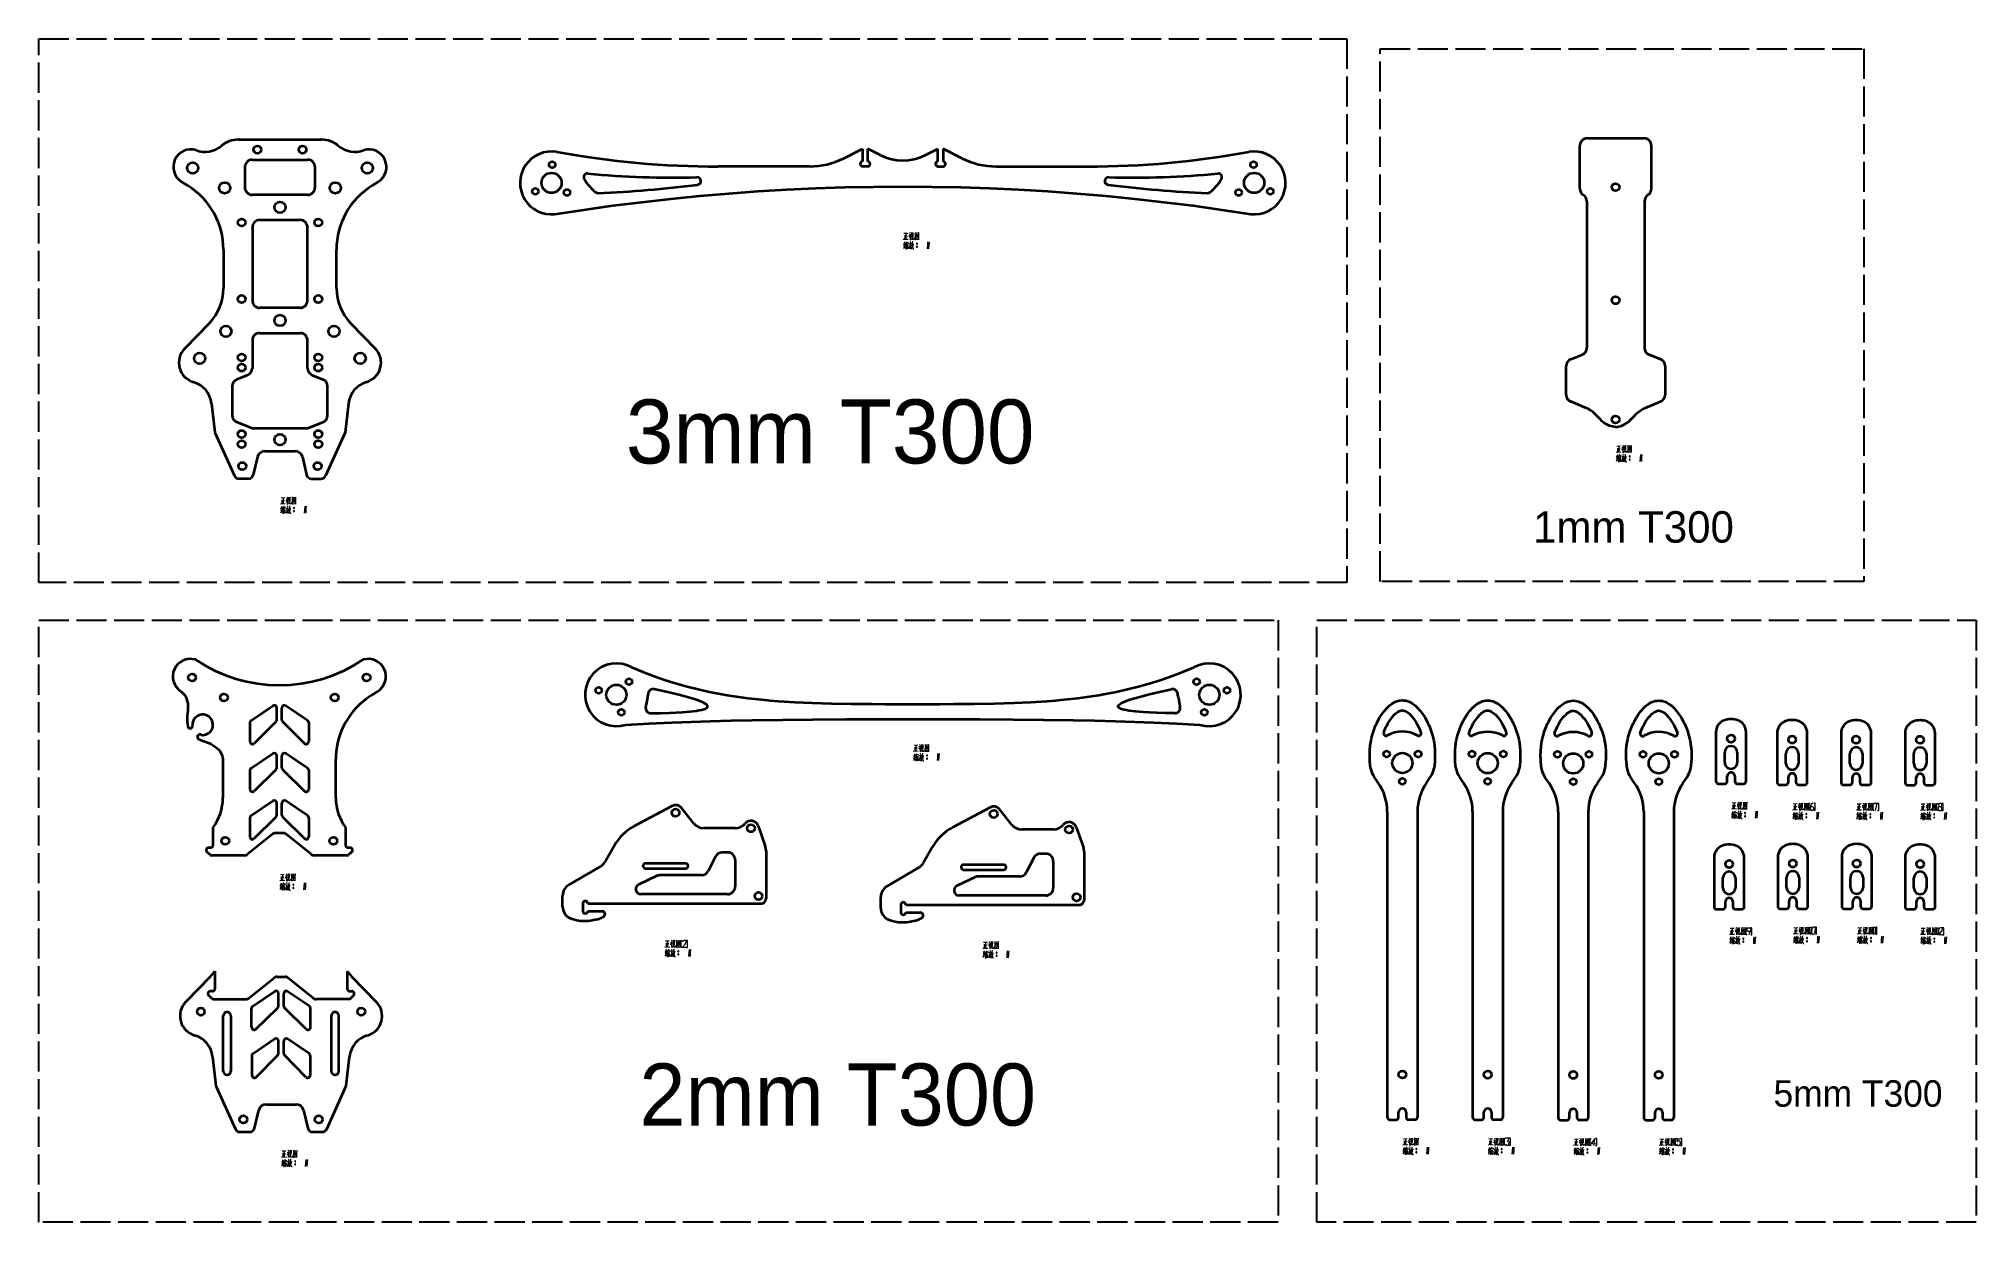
# Model space of a CAD drawing. Extents: x 399 to 1171, y 266 to 737.
import ezdxf

# ---------------------------------------------------------------- set-up
doc = ezdxf.new("R2010")
doc.units = 0
doc.linetypes.add('ACAD_ISO02W100', pattern=[15, 12, -3])

msp = doc.modelspace()

# ---------------------------------------------------------------- texts
at = {"attachment_point": 1}
for s, width, gutter_width, insert, char_height in [('3mm T300', 20260.96953187, 127.34167, (633.086944, 593.201284), 25.468334), ('1mm T300', 8128.33139838, 62.556174, (994.450099, 548.710999), 12.5112347), ('2mm T300', 21176.13175432, 123.611792, (638.478435, 328.847812), 24.7223585), ('5mm T300', 3517.95983235, 52.664247, (1090.192006, 322.157569), 10.5328495)]:
    msp.add_mtext_dynamic_manual_height_columns(s, width=width, gutter_width=gutter_width, heights=[0], dxfattribs=dict(at, insert=insert, char_height=char_height))

# ---------------------------------------------------------------- linework, layer by layer
at = {"color": 7, "lineweight": 35}
for p, q in [((478.626099, 696.66095), (512.033447, 696.66095)), ((1016.053101, 697.223206), (1038.553101, 697.223206)), ((484.329773, 688.66095), (506.329773, 688.66095)), ((706.330811, 685.998718), (669.90686, 685.998718)), ((780.494873, 685.998718), (816.918823, 685.998718)), ((506.329773, 674.66095), (484.329773, 674.66095)), ((1015.803101, 672.112061), (1015.803101, 613.721069)), ((1038.803101, 672.112061), (1038.803101, 613.721069)), ((484.329773, 661.66095), (484.329773, 632.66095)), ((506.329773, 632.66095), (506.329773, 661.66095)), ((505.752014, 581.66095), (484.907532, 581.66095)), ((936.362915, 429.143433), (936.362915, 307.449432)), ((948.362915, 429.143433), (948.362915, 307.449432)), ((970.344971, 429.095337), (970.344971, 307.401306)), ((982.344971, 429.095337), (982.344971, 307.401306)), ((1004.418518, 428.986267), (1004.418518, 307.292267)), ((1016.418518, 428.986267), (1016.418518, 307.292267)), ((1038.495361, 429.008972), (1038.495361, 307.314972)), ((1050.495361, 429.008972), (1050.495361, 307.314972)), ((673.627014, 396.23645), (639.066345, 396.23645)), ((800.340088, 395.719391), (765.779419, 395.719391)), ((617.895813, 392.504456), (686.915588, 392.504456)), ((744.608887, 391.987396), (813.628662, 391.987396)), ((472.77124, 325.781372), (472.77124, 347.781372)), ((475.758514, 347.781372), (475.758514, 325.781372)), ((515.788635, 347.781372), (515.788635, 325.781372)), ((518.775879, 325.781372), (518.775879, 347.781372))]:
    msp.add_line(p, q, dxfattribs=at)
at = {"color": 7, "lineweight": 35, "ltscale": 0.214261}
for p, q in [((719.747192, 689.165894), (727.412842, 692.998718)), ((767.078491, 689.165894), (759.412842, 692.998718))]:
    msp.add_line(p, q, dxfattribs=at)
at = {"color": 7, "lineweight": 35, "ltscale": 0.125}
for p, q in [((727.412842, 692.998718), (727.412842, 687.998718)), ((729.412842, 687.998718), (729.412842, 692.998718)), ((757.412842, 687.998718), (757.412842, 692.998718)), ((759.412842, 692.998718), (759.412842, 687.998718))]:
    msp.add_line(p, q, dxfattribs=at)
at = {"color": 7, "lineweight": 35, "ltscale": 0.141312}
for p, q in [((734.468567, 690.470825), (729.412842, 692.998718)), ((752.357117, 690.470825), (757.412842, 692.998718))]:
    msp.add_line(p, q, dxfattribs=at)
at = {"color": 7, "lineweight": 35, "ltscale": 0.426689}
for p, q in [((1013.053101, 677.15564), (1013.053101, 694.223206)), ((1041.553101, 677.15564), (1041.553101, 694.223206))]:
    msp.add_line(p, q, dxfattribs=at)
at = {"color": 7, "lineweight": 35, "ltscale": 0.075}
for p, q in [((456.183197, 679.868164), (458.727356, 678.278442)), ((531.687683, 475.387024), (534.231812, 476.976776))]:
    msp.add_line(p, q, dxfattribs=at)
at = {"color": 7, "lineweight": 35, "ltscale": 0.2}
for p, q in [((481.329773, 685.66095), (481.329773, 677.66095)), ((509.329773, 677.66095), (509.329773, 685.66095))]:
    msp.add_line(p, q, dxfattribs=at)
at = {"color": 7, "lineweight": 35, "ltscale": 0.074999}
msp.add_line((534.476318, 679.868164), (531.93219, 678.278442), dxfattribs=at)
at = {"color": 7, "lineweight": 35, "ltscale": 0.05}
for p, q in [((729.412842, 685.998718), (727.412842, 685.998718)), ((757.412842, 685.998718), (759.412842, 685.998718)), ((1071.774292, 441.17276), (1071.774292, 443.17276)), ((1074.774292, 443.17276), (1074.774292, 441.17276)), ((1096.119263, 440.803192), (1096.119263, 442.803192)), ((1099.119263, 442.803192), (1099.119263, 440.803192)), ((1121.596069, 440.745544), (1121.596069, 442.745544)), ((1124.596069, 442.745544), (1124.596069, 440.745544)), ((1147.061646, 440.703156), (1147.061646, 442.703156)), ((1150.061646, 442.703156), (1150.061646, 440.703156)), ((1071.017822, 391.2435), (1071.017822, 393.2435)), ((1074.017822, 393.2435), (1074.017822, 391.2435)), ((1096.388428, 391.442169), (1096.388428, 393.442169)), ((1099.388428, 393.442169), (1099.388428, 391.442169)), ((1121.844116, 391.442169), (1121.844116, 393.442169)), ((1124.844116, 393.442169), (1124.844116, 391.442169)), ((1147.089355, 391.2323), (1147.089355, 393.2323)), ((1150.089355, 393.2323), (1150.089355, 391.2323)), ((940.862915, 307.449432), (940.862915, 309.449432)), ((943.862915, 309.449432), (943.862915, 307.449432)), ((974.844971, 307.401306), (974.844971, 309.401306)), ((977.844971, 309.401306), (977.844971, 307.401306)), ((1008.918518, 307.292267), (1008.918518, 309.292267)), ((1011.918518, 309.292267), (1011.918518, 307.292267)), ((1042.995361, 307.314972), (1042.995361, 309.314972)), ((1045.995361, 309.314972), (1045.995361, 307.314972))]:
    msp.add_line(p, q, dxfattribs=at)
at = {"color": 7, "lineweight": 35, "ltscale": 0.4}
for p, q in [((487.329773, 664.66095), (503.329773, 664.66095)), ((503.329773, 629.66095), (487.329773, 629.66095)), ((487.329773, 619.66095), (503.329773, 619.66095)), ((656.915588, 408.504456), (640.915588, 408.504456)), ((640.915588, 406.504456), (656.915588, 406.504456)), ((783.628662, 407.987396), (767.628662, 407.987396)), ((767.628662, 405.987396), (783.628662, 405.987396))]:
    msp.add_line(p, q, dxfattribs=at)
at = {"color": 7, "lineweight": 35, "ltscale": 0.382951}
for p, q in [((472.829773, 652.836975), (472.829773, 637.518921)), ((517.829773, 637.518921), (517.829773, 652.836975)), ((472.585236, 449.945557), (472.585236, 434.627533)), ((517.585205, 434.627533), (517.585205, 449.945557))]:
    msp.add_line(p, q, dxfattribs=at)
at = {"color": 7, "lineweight": 35, "ltscale": 0.355998}
for p, q in [((467.216583, 623.625793), (457.324738, 613.382446)), ((523.442993, 623.625793), (533.334839, 613.382446))]:
    msp.add_line(p, q, dxfattribs=at)
at = {"color": 7, "lineweight": 35, "ltscale": 0.274223}
for p, q in [((484.329773, 616.66095), (484.329773, 605.692017)), ((506.329773, 605.692017), (506.329773, 616.66095))]:
    msp.add_line(p, q, dxfattribs=at)
at = {"color": 7, "lineweight": 35, "ltscale": 0.116509}
for p, q in [((1009.49707, 609.272583), (1013.859131, 610.913086)), ((1045.109131, 609.272583), (1040.74707, 610.913086))]:
    msp.add_line(p, q, dxfattribs=at)
at = {"color": 7, "lineweight": 35, "ltscale": 0.113851}
msp.add_line((482.443939, 602.906616), (478.215607, 601.215271), dxfattribs=at)
at = {"color": 7, "lineweight": 35, "ltscale": 0.113852}
msp.add_line((508.215607, 602.906616), (512.44397, 601.215271), dxfattribs=at)
at = {"color": 7, "lineweight": 35, "ltscale": 0.283885}
for p, q in [((1007.553101, 595.109192), (1007.553101, 606.4646)), ((1047.053101, 606.4646), (1047.053101, 595.109192))]:
    msp.add_line(p, q, dxfattribs=at)
at = {"color": 7, "lineweight": 35, "ltscale": 0.288446}
for p, q in [((476.329773, 598.429871), (476.329773, 586.892029)), ((514.329773, 586.892029), (514.329773, 598.429871))]:
    msp.add_line(p, q, dxfattribs=at)
at = {"color": 7, "lineweight": 35, "ltscale": 0.29112}
for p, q in [((468.063995, 591.643433), (469.372375, 580.072388)), ((522.595581, 591.643433), (521.28717, 580.072388)), ((468.507782, 331.546783), (469.816162, 319.975739)), ((521.730957, 319.975739), (523.039368, 331.546783))]:
    msp.add_line(p, q, dxfattribs=at)
at = {"color": 7, "lineweight": 35, "ltscale": 0.160342}
msp.add_line((1015.354004, 589.904663), (1009.417542, 592.332397), dxfattribs=at)
at = {"color": 7, "lineweight": 35, "ltscale": 0.160344}
msp.add_line((1039.252197, 589.904663), (1045.188721, 592.332397), dxfattribs=at)
at = {"color": 7, "lineweight": 35, "ltscale": 0.472911}
for p, q in [((469.372375, 580.072388), (477.167603, 562.836792)), ((521.28717, 580.072388), (513.491943, 562.836792)), ((469.816162, 319.975739), (477.611389, 302.740112)), ((513.93573, 302.740112), (521.730957, 319.975739))]:
    msp.add_line(p, q, dxfattribs=at)
at = {"color": 7, "lineweight": 35, "ltscale": 0.150185}
msp.add_line((483.793335, 581.875488), (478.215607, 584.106628), dxfattribs=at)
at = {"color": 7, "lineweight": 35, "ltscale": 0.150186}
msp.add_line((506.866211, 581.875488), (512.44397, 584.106628), dxfattribs=at)
at = {"color": 7, "lineweight": 35, "ltscale": 0.3}
for p, q in [((489.329773, 572.66095), (501.329773, 572.66095)), ((489.77356, 312.564301), (501.77356, 312.564301))]:
    msp.add_line(p, q, dxfattribs=at)
at = {"color": 7, "lineweight": 35, "ltscale": 0.184058}
for p, q in [((486.411774, 570.357605), (484.702148, 563.196533)), ((504.247772, 570.357605), (505.957397, 563.196533))]:
    msp.add_line(p, q, dxfattribs=at)
at = {"color": 7, "lineweight": 35, "ltscale": 0.094173}
for p, q in [((482.756805, 561.66095), (478.989899, 561.66095)), ((507.90274, 561.66095), (511.669647, 561.66095)), ((479.433685, 301.564301), (483.200592, 301.564301)), ((508.346527, 301.564301), (512.113464, 301.564301))]:
    msp.add_line(p, q, dxfattribs=at)
at = {"color": 7, "lineweight": 35, "ltscale": 0.260778}
for p, q in [((483.827301, 465.411896), (492.478302, 471.240112)), ((506.34317, 465.411896), (497.692169, 471.240112)), ((483.827301, 427.513611), (492.478302, 433.341827)), ((506.34317, 427.513611), (497.692169, 433.341827))]:
    msp.add_line(p, q, dxfattribs=at)
at = {"color": 7, "lineweight": 35, "ltscale": 0.07102}
for p, q in [((641.67627, 474.580566), (641.231873, 471.77475)), ((853.139893, 474.580566), (853.58429, 471.77475)), ((932.745972, 440.61499), (931.116516, 442.942017)), ((985.961914, 440.566833), (987.591309, 442.89389))]:
    msp.add_line(p, q, dxfattribs=at)
at = {"color": 7, "lineweight": 35, "ltscale": 0.189502}
for p, q in [((483.386047, 464.58255), (483.386047, 457.002472)), ((506.784424, 464.58255), (506.784424, 457.002472)), ((483.386047, 445.557404), (483.386047, 437.977325)), ((506.784424, 445.557404), (506.784424, 437.977325)), ((483.386047, 426.684265), (483.386047, 419.104187)), ((506.784424, 426.684265), (506.784424, 419.104187))]:
    msp.add_line(p, q, dxfattribs=at)
at = {"color": 7, "lineweight": 35, "ltscale": 0.303922}
for p, q in [((493.739594, 464.83194), (485.088593, 456.290863)), ((496.430878, 464.83194), (505.081879, 456.290863)), ((493.739594, 426.933655), (485.088593, 418.392578)), ((496.430878, 426.933655), (505.081879, 418.392578))]:
    msp.add_line(p, q, dxfattribs=at)
at = {"color": 7, "lineweight": 35, "ltscale": 0.12168}
for p, q in [((494.037018, 465.543549), (494.037018, 470.410767)), ((496.133453, 465.543549), (496.133453, 470.410767)), ((494.037018, 446.518433), (494.037018, 451.38562)), ((496.133453, 446.518433), (496.133453, 451.38562)), ((494.037018, 427.645264), (494.037018, 432.512482)), ((496.133453, 427.645264), (496.133453, 432.512482))]:
    msp.add_line(p, q, dxfattribs=at)
at = {"color": 7, "lineweight": 35, "ltscale": 0.489912}
for p, q in [((1067.274292, 460.769226), (1067.274292, 441.17276)), ((1079.274292, 441.17276), (1079.274292, 460.769226)), ((1091.619263, 460.399658), (1091.619263, 440.803192)), ((1103.619263, 440.803192), (1103.619263, 460.399658)), ((1117.096069, 460.34201), (1117.096069, 440.745544)), ((1129.096069, 440.745544), (1129.096069, 460.34201)), ((1142.561646, 460.299622), (1142.561646, 440.703156)), ((1154.561646, 440.703156), (1154.561646, 460.299622)), ((1066.517822, 410.839966), (1066.517822, 391.2435)), ((1078.517822, 391.2435), (1078.517822, 410.839966)), ((1091.888428, 411.038635), (1091.888428, 391.442169)), ((1103.888428, 391.442169), (1103.888428, 411.038635)), ((1117.344116, 411.038635), (1117.344116, 391.442169)), ((1129.344116, 391.442169), (1129.344116, 411.038635)), ((1142.589355, 410.828766), (1142.589355, 391.2323)), ((1154.589355, 391.2323), (1154.589355, 410.828766))]:
    msp.add_line(p, q, dxfattribs=at)
at = {"color": 7, "lineweight": 35, "ltscale": 0.260777}
for p, q in [((483.827301, 446.38678), (492.478302, 452.214966)), ((506.34317, 446.38678), (497.692169, 452.214966))]:
    msp.add_line(p, q, dxfattribs=at)
at = {"color": 7, "lineweight": 35, "ltscale": 0.1}
for p, q in [((1070.774292, 448.67276), (1070.774292, 452.67276)), ((1075.774292, 452.67276), (1075.774292, 448.67276)), ((1095.119263, 448.303192), (1095.119263, 452.303192)), ((1100.119263, 452.303192), (1100.119263, 448.303192)), ((1120.596069, 448.245544), (1120.596069, 452.245544)), ((1125.596069, 452.245544), (1125.596069, 448.245544)), ((1146.061646, 448.203156), (1146.061646, 452.203156)), ((1151.061646, 452.203156), (1151.061646, 448.203156)), ((1070.017822, 398.7435), (1070.017822, 402.7435)), ((1075.017822, 402.7435), (1075.017822, 398.7435)), ((1095.388428, 398.942169), (1095.388428, 402.942169)), ((1100.388428, 402.942169), (1100.388428, 398.942169)), ((1120.844116, 398.942169), (1120.844116, 402.942169)), ((1125.844116, 402.942169), (1125.844116, 398.942169)), ((1146.089355, 398.7323), (1146.089355, 402.7323)), ((1151.089355, 402.7323), (1151.089355, 398.7323))]:
    msp.add_line(p, q, dxfattribs=at)
at = {"color": 7, "lineweight": 35, "ltscale": 0.303923}
for p, q in [((493.739594, 445.806824), (485.088593, 437.265717)), ((496.430878, 445.806824), (505.081879, 437.265717))]:
    msp.add_line(p, q, dxfattribs=at)
at = {"color": 7, "lineweight": 35, "ltscale": 0.071019}
for p, q in [((951.979858, 440.61499), (953.609253, 442.942017)), ((1000.801514, 440.457825), (999.172119, 442.784851)), ((1020.035461, 440.457825), (1021.664856, 442.784851)), ((1034.878418, 440.48053), (1033.249023, 442.807556)), ((1054.112427, 440.48053), (1055.741821, 442.807556))]:
    msp.add_line(p, q, dxfattribs=at)
at = {"color": 7, "lineweight": 35, "ltscale": 0.071021}
msp.add_line((966.728027, 440.566833), (965.098572, 442.89389), dxfattribs=at)
at = {"color": 7, "lineweight": 35, "ltscale": 0.0625}
for p, q in [((1068.274292, 440.17276), (1070.774292, 440.17276)), ((1075.774292, 440.17276), (1078.274292, 440.17276)), ((1092.619263, 439.803192), (1095.119263, 439.803192)), ((1100.119263, 439.803192), (1102.619263, 439.803192)), ((1118.096069, 439.745544), (1120.596069, 439.745544)), ((1125.596069, 439.745544), (1128.096069, 439.745544)), ((1143.561646, 439.703156), (1146.061646, 439.703156)), ((1151.061646, 439.703156), (1153.561646, 439.703156)), ((1067.517822, 390.2435), (1070.017822, 390.2435)), ((1075.017822, 390.2435), (1077.517822, 390.2435)), ((1092.888428, 390.442169), (1095.388428, 390.442169)), ((1100.388428, 390.442169), (1102.888428, 390.442169)), ((1118.344116, 390.442169), (1120.844116, 390.442169)), ((1125.844116, 390.442169), (1128.344116, 390.442169)), ((1143.589355, 390.2323), (1146.089355, 390.2323)), ((1151.089355, 390.2323), (1153.589355, 390.2323)), ((937.362915, 306.449432), (939.862915, 306.449432)), ((947.362915, 306.449432), (944.862915, 306.449432)), ((971.344971, 306.401306), (973.844971, 306.401306)), ((981.344971, 306.401306), (978.844971, 306.401306)), ((1005.418518, 306.292267), (1007.918518, 306.292267)), ((1015.418518, 306.292267), (1012.918518, 306.292267)), ((1039.495361, 306.314972), (1041.995361, 306.314972)), ((1049.495361, 306.314972), (1046.995361, 306.314972))]:
    msp.add_line(p, q, dxfattribs=at)
at = {"color": 7, "lineweight": 35, "ltscale": 0.425}
for p, q in [((651.472473, 431.332123), (636.472473, 423.332123)), ((778.185547, 430.815063), (763.185547, 422.815063))]:
    msp.add_line(p, q, dxfattribs=at)
at = {"color": 7, "lineweight": 35, "ltscale": 0.197798}
msp.add_line((660.169373, 424.380981), (655.226807, 430.559143), dxfattribs=at)
at = {"color": 7, "lineweight": 35, "ltscale": 0.197797}
msp.add_line((786.882446, 423.863922), (781.939941, 430.042084), dxfattribs=at)
at = {"color": 7, "lineweight": 35, "ltscale": 0.175575}
for p, q in [((468.718781, 415.784668), (468.718781, 422.807678)), ((521.45166, 422.807678), (521.45166, 415.784668)), ((469.407104, 365.602448), (469.407104, 358.579437)), ((522.140015, 365.602448), (522.140015, 358.579437))]:
    msp.add_line(p, q, dxfattribs=at)
at = {"color": 7, "lineweight": 35, "ltscale": 0.317255}
for p, q in [((492.263214, 420.062836), (482.368439, 412.117126)), ((507.802032, 412.117126), (497.907257, 420.062836)), ((483.056763, 354.911896), (492.951538, 362.857605)), ((508.490356, 354.911896), (498.595581, 362.857605))]:
    msp.add_line(p, q, dxfattribs=at)
at = {"color": 7, "lineweight": 35, "ltscale": 0.078488}
for p, q in [((496.654999, 420.503387), (493.515472, 420.503387)), ((494.203796, 363.298157), (497.343323, 363.298157))]:
    msp.add_line(p, q, dxfattribs=at)
at = {"color": 7, "lineweight": 35, "ltscale": 0.314922}
for p, q in [((676.670593, 422.504456), (664.07373, 422.504456)), ((803.383667, 421.987396), (790.786804, 421.987396))]:
    msp.add_line(p, q, dxfattribs=at)
at = {"color": 7, "lineweight": 35, "ltscale": 0.217104}
for p, q in [((685.745056, 423.501556), (688.631348, 415.311066)), ((812.45813, 422.984497), (815.344421, 414.794006))]:
    msp.add_line(p, q, dxfattribs=at)
at = {"color": 7, "lineweight": 35, "ltscale": 0.041036}
for p, q in [((467.479034, 411.938812), (466.268066, 413.046906)), ((468.167358, 354.733582), (466.95639, 355.841675)), ((523.379761, 354.733582), (524.590759, 355.841675))]:
    msp.add_line(p, q, dxfattribs=at)
at = {"color": 7, "lineweight": 35, "ltscale": 0.019392}
for p, q in [((466.943115, 414.784668), (467.718781, 414.784668)), ((522.45166, 414.784668), (523.227356, 414.784668)), ((468.407104, 357.579437), (467.631439, 357.579437))]:
    msp.add_line(p, q, dxfattribs=at)
at = {"color": 7, "lineweight": 35, "ltscale": 0.324052}
for p, q in [((481.11618, 411.676575), (468.154114, 411.676575)), ((522.016357, 411.676575), (509.054291, 411.676575)), ((468.842438, 354.471344), (481.804504, 354.471344)), ((522.704712, 354.471344), (509.742615, 354.471344))]:
    msp.add_line(p, q, dxfattribs=at)
at = {"color": 7, "lineweight": 35, "ltscale": 0.041035}
msp.add_line((523.902405, 413.046906), (522.691467, 411.938812), dxfattribs=at)
at = {"color": 7, "lineweight": 35, "ltscale": 0.184828}
for p, q in [((628.508911, 415.589508), (624.847656, 409.166626)), ((755.221985, 415.072449), (751.56073, 408.649567))]:
    msp.add_line(p, q, dxfattribs=at)
at = {"color": 7, "lineweight": 35, "ltscale": 0.162305}
for p, q in [((668.811157, 411.239929), (665.867676, 405.453339)), ((795.524231, 410.72287), (792.58075, 404.936279))]:
    msp.add_line(p, q, dxfattribs=at)
at = {"color": 7, "lineweight": 35, "ltscale": 0.053548}
for p, q in [((673.627014, 412.879761), (671.485107, 412.879761)), ((800.340088, 412.362701), (798.198181, 412.362701))]:
    msp.add_line(p, q, dxfattribs=at)
at = {"color": 7, "lineweight": 35, "ltscale": 0.266083}
for p, q in [((676.627014, 409.879761), (676.627014, 399.23645)), ((803.340088, 409.362701), (803.340088, 398.719391))]:
    msp.add_line(p, q, dxfattribs=at)
at = {"color": 7, "lineweight": 35, "ltscale": 0.478619}
for p, q in [((688.915588, 413.649231), (688.915588, 394.504456)), ((815.628662, 413.132172), (815.628662, 393.987396))]:
    msp.add_line(p, q, dxfattribs=at)
at = {"color": 7, "lineweight": 35, "ltscale": 0.365608}
for p, q in [((610.394836, 399.951752), (623.024597, 407.324677)), ((737.10791, 399.434692), (749.737671, 406.807617))]:
    msp.add_line(p, q, dxfattribs=at)
at = {"color": 7, "lineweight": 35, "ltscale": 0.201434}
for p, q in [((645.470398, 403.51944), (638.20282, 400.040436)), ((772.183472, 403.00238), (764.915894, 399.523376))]:
    msp.add_line(p, q, dxfattribs=at)
at = {"color": 7, "lineweight": 35, "ltscale": 0.410699}
for p, q in [((663.193726, 403.813507), (646.765747, 403.813507)), ((789.906799, 403.296448), (773.478821, 403.296448))]:
    msp.add_line(p, q, dxfattribs=at)
at = {"color": 7, "lineweight": 35, "ltscale": 0.11024}
for p, q in [((607.915588, 391.224091), (607.915588, 395.633698)), ((734.628662, 390.707031), (734.628662, 395.116638))]:
    msp.add_line(p, q, dxfattribs=at)
at = {"color": 7, "lineweight": 35, "ltscale": 0.079951}
for p, q in [((615.915588, 392.702515), (615.915588, 389.504456)), ((742.628662, 392.185455), (742.628662, 388.987396))]:
    msp.add_line(p, q, dxfattribs=at)
at = {"color": 7, "lineweight": 35, "ltscale": 0.147125}
for p, q in [((617.915588, 389.504456), (623.800598, 389.504456)), ((744.628662, 388.987396), (750.513672, 388.987396))]:
    msp.add_line(p, q, dxfattribs=at)
at = {"color": 7, "lineweight": 35, "ltscale": 0.016404}
for p, q in [((624.00647, 387.084412), (623.397705, 386.839569)), ((750.719543, 386.567352), (750.110779, 386.32251))]:
    msp.add_line(p, q, dxfattribs=at)
at = {"color": 7, "lineweight": 35, "ltscale": 0.355996}
for p, q in [((467.66037, 363.529114), (457.768524, 353.285828)), ((533.778625, 353.285828), (523.88678, 363.529114))]:
    msp.add_line(p, q, dxfattribs=at)
at = {"color": 7, "lineweight": 35, "ltscale": 0.261884}
for p, q in [((484.477509, 351.685638), (493.17099, 357.529999)), ((507.069611, 351.685638), (498.376129, 357.529999))]:
    msp.add_line(p, q, dxfattribs=at)
at = {"color": 7, "lineweight": 35, "ltscale": 0.125641}
for p, q in [((494.728912, 351.674469), (494.728912, 356.700104)), ((496.818207, 351.674469), (496.818207, 356.700104))]:
    msp.add_line(p, q, dxfattribs=at)
at = {"color": 7, "lineweight": 35, "ltscale": 0.019391}
msp.add_line((523.140015, 357.579437), (523.915649, 357.579437), dxfattribs=at)
at = {"color": 7, "lineweight": 35, "ltscale": 0.189421}
for p, q in [((484.035431, 343.2789), (484.035431, 350.855743)), ((507.511688, 343.2789), (507.511688, 350.855743))]:
    msp.add_line(p, q, dxfattribs=at)
at = {"color": 7, "lineweight": 35, "ltscale": 0.30214}
for p, q in [((485.730103, 342.55957), (494.423584, 350.955139)), ((505.817017, 342.55957), (497.123535, 350.955139))]:
    msp.add_line(p, q, dxfattribs=at)
at = {"color": 7, "lineweight": 35, "ltscale": 0.197337}
for p, q in [((484.152313, 332.022034), (484.152313, 324.128571)), ((507.394806, 332.022034), (507.394806, 324.128571))]:
    msp.add_line(p, q, dxfattribs=at)
at = {"color": 7, "lineweight": 35, "ltscale": 0.258399}
for p, q in [((484.594208, 332.851807), (493.170807, 338.620178)), ((506.952911, 332.851807), (498.376312, 338.620178))]:
    msp.add_line(p, q, dxfattribs=at)
at = {"color": 7, "lineweight": 35, "ltscale": 0.305502}
for p, q in [((485.864624, 323.426727), (494.441254, 332.131439)), ((505.682495, 323.426727), (497.105865, 332.131439))]:
    msp.add_line(p, q, dxfattribs=at)
at = {"color": 7, "lineweight": 35, "ltscale": 0.123928}
for p, q in [((494.728912, 332.833282), (494.728912, 337.790405)), ((496.818207, 332.833282), (496.818207, 337.790405))]:
    msp.add_line(p, q, dxfattribs=at)
at = {"color": 7, "lineweight": 35, "ltscale": 0.184057}
for p, q in [((485.145935, 303.099884), (486.85556, 310.260925)), ((504.691559, 310.260925), (506.401184, 303.099884))]:
    msp.add_line(p, q, dxfattribs=at)
at = {"color": 40, "linetype": 'ACAD_ISO02W100', "true_color": 0xf8d731}
for points in [[(399.302398, 736.809693), (920.245256, 736.809693), (920.245256, 520.326639), (399.302398, 520.326639)], [(933.498605, 732.819069), (1126.214158, 732.819069), (1126.214158, 520.755293), (933.498605, 520.755293)], [(399.261813, 505.317705), (892.841318, 505.317705), (892.841318, 265.628756), (399.261813, 265.628756)], [(908.29108, 505.317705), (1170.937164, 505.317705), (1170.937164, 265.628756), (908.29108, 265.628756)]]:
    msp.add_lwpolyline(points, close=True, dxfattribs=at)
at = {"color": 7, "lineweight": 35}
for points in [[(604.864136, 667.011719), (616.409912, 668.766602), (627.955627, 670.368835), (639.501343, 671.818542), (651.047058, 673.115601), (662.592773, 674.260071), (674.138489, 675.251953), (685.684204, 676.091248), (697.229919, 676.777954), (708.775696, 677.312012), (720.321411, 677.693542), (731.867126, 677.922424), (743.412842, 677.998718), (754.958557, 677.922424), (766.504272, 677.693542), (778.049988, 677.312012), (789.595764, 676.777954), (801.141479, 676.091248), (812.687195, 675.251953), (824.23291, 674.260071), (835.778625, 673.115601), (847.324341, 671.818542), (858.870056, 670.368835), (870.415771, 668.766602), (881.961548, 667.011719)], [(1027.303101, 582.223206), (1026.060059, 582.419861), (1024.915649, 582.746704), (1023.867554, 583.20105), (1023.184143, 583.594116), (1022.542542, 584.042725), (1021.862061, 584.608032), (1021.218384, 585.223206), (1020.379578, 586.105591), (1019.541138, 586.99408), (1018.935059, 587.588989), (1018.299011, 588.148499), (1017.392822, 588.825012), (1016.412354, 589.411865), (1015.354004, 589.904663)], [(1027.303101, 582.223206), (1028.546143, 582.419861), (1029.690552, 582.746704), (1030.738647, 583.20105), (1031.421997, 583.594116), (1032.063599, 584.042725), (1032.744141, 584.608032), (1033.387817, 585.223206), (1034.226563, 586.105591), (1035.065063, 586.99408), (1035.671143, 587.588989), (1036.307251, 588.148499), (1037.213379, 588.825012), (1038.193848, 589.411865), (1039.252197, 589.904663)], [(635.343262, 486.576416), (639.844727, 484.710968), (644.377319, 482.995422), (648.94104, 481.429077), (653.227356, 480.100647), (657.540283, 478.898224), (661.879456, 477.818237), (666.244263, 476.856201), (670.634033, 476.006714), (673.390015, 475.530304), (676.155212, 475.093903), (681.712402, 474.33429), (687.30365, 473.713593), (690.580078, 473.409698), (693.866821, 473.144897), (700.469482, 472.720245), (707.107361, 472.415039), (715.003113, 472.17569), (722.934021, 472.033966), (731.076233, 471.957092), (736.515503, 471.930695), (747.408081, 471.913208), (758.300659, 471.930695), (763.739929, 471.957092), (771.882141, 472.033966), (779.813049, 472.17569), (787.708801, 472.415039), (794.34668, 472.720245), (800.949341, 473.144897), (804.236084, 473.409698), (807.512512, 473.713593), (813.10376, 474.33429), (818.66095, 475.093903), (821.426147, 475.530304), (824.182129, 476.006714), (828.571899, 476.856201), (832.936707, 477.818237), (837.275879, 478.898224), (841.588806, 480.100647), (845.875122, 481.429077), (850.438843, 482.995422), (854.971436, 484.710968), (859.4729, 486.576416)], [(455.93866, 476.976776), (456.68512, 476.282654), (457.303467, 475.551544), (457.795135, 474.783875), (458.163879, 473.980652), (458.416931, 473.14386), (458.574005, 472.206085), (458.631409, 471.238892), (458.629425, 470.668304), (458.574402, 469.511078), (458.416931, 467.227814), (458.382385, 466.094482), (458.405609, 464.974457), (458.469635, 464.111572), (458.575592, 463.258636)], [(642.973694, 468.306641), (646.879944, 468.36615), (650.417358, 468.461945), (653.180176, 468.574097), (655.666931, 468.713379), (658.757568, 468.96109), (661.277954, 469.264893), (662.32428, 469.437836), (663.228088, 469.624786), (664.316467, 469.931519), (664.740356, 470.09671), (665.084045, 470.269775), (665.417603, 470.512817), (665.608582, 470.769867), (665.657043, 471.040955), (665.570923, 471.311615), (665.355957, 471.59494), (665.017029, 471.88739), (664.552307, 472.192169), (663.946106, 472.51709), (663.208069, 472.85495), (661.361267, 473.560974), (658.999207, 474.317657), (656.121887, 475.125), (653.625793, 475.763794), (650.839844, 476.431061), (644.398499, 477.851105)], [(851.842468, 468.306641), (847.936218, 468.36615), (844.398804, 468.461945), (841.635986, 468.574097), (839.149231, 468.713379), (836.058594, 468.96109), (833.538208, 469.264893), (832.491882, 469.437836), (831.588074, 469.624786), (830.499695, 469.931519), (830.075806, 470.09671), (829.732117, 470.269775), (829.39856, 470.512817), (829.207581, 470.769867), (829.159119, 471.040955), (829.245239, 471.311615), (829.460205, 471.59494), (829.799133, 471.88739), (830.263855, 472.192169), (830.870056, 472.51709), (831.608093, 472.85495), (833.454895, 473.560974), (835.816956, 474.317657), (838.694275, 475.125), (841.190369, 475.763794), (843.976318, 476.431061), (850.417664, 477.851105)], [(929.74115, 446.464172), (929.473999, 448.980042), (929.398071, 450.219269), (929.362915, 451.449402), (929.398804, 453.405609), (929.563599, 455.375214), (929.878296, 457.384338), (930.098267, 458.409515), (930.362915, 459.449402), (930.967529, 461.384949), (931.731262, 463.341553), (932.172546, 464.315735), (932.652527, 465.279114), (933.442627, 466.688354), (934.312378, 468.03186), (935.255432, 469.282837), (936.264221, 470.413971), (937.209106, 471.297455), (938.192505, 472.048035), (939.207214, 472.650085), (939.723999, 472.891235), (940.245728, 473.090515), (940.947449, 473.289154), (941.653992, 473.409241), (942.362915, 473.449402), (943.071838, 473.409241), (943.77832, 473.289154), (944.480103, 473.090515), (945.001831, 472.891235), (945.518616, 472.650085), (946.533264, 472.048035), (947.516663, 471.297455), (948.461609, 470.413971), (949.470337, 469.282837), (950.413391, 468.03186), (951.283142, 466.688354), (952.073242, 465.279114), (952.553223, 464.315735), (952.994507, 463.341553), (953.758301, 461.384949), (954.362915, 459.449402), (954.627502, 458.409515), (954.847473, 457.384338), (955.16217, 455.375214), (955.327026, 453.405609), (955.362915, 451.449402), (955.327698, 450.219269), (955.25177, 448.980042), (954.98468, 446.464172)], [(963.723206, 446.416046), (963.456055, 448.931885), (963.380127, 450.171143), (963.344971, 451.401306), (963.380859, 453.357483), (963.545654, 455.327087), (963.860352, 457.336182), (964.080322, 458.361389), (964.344971, 459.401306), (964.949585, 461.336792), (965.713318, 463.293396), (966.154602, 464.267639), (966.634583, 465.230957), (967.424683, 466.640198), (968.294434, 467.983765), (969.237488, 469.234711), (970.246277, 470.365845), (971.191162, 471.249329), (972.174561, 471.999878), (973.18927, 472.601959), (973.706055, 472.843079), (974.227783, 473.042358), (974.929504, 473.241028), (975.636047, 473.361115), (976.344971, 473.401306), (977.053894, 473.361115), (977.760376, 473.241028), (978.462158, 473.042358), (978.983887, 472.843079), (979.500671, 472.601959), (980.51532, 471.999878), (981.498718, 471.249329), (982.443665, 470.365845), (983.452393, 469.234711), (984.395447, 467.983765), (985.265198, 466.640198), (986.055298, 465.230957), (986.535278, 464.267639), (986.976563, 463.293396), (987.740356, 461.336792), (988.344971, 459.401306), (988.609558, 458.361389), (988.829529, 457.336182), (989.144226, 455.327087), (989.309082, 453.357483), (989.344971, 451.401306), (989.309753, 450.171143), (989.233826, 448.931885), (988.966736, 446.416046)], [(997.796753, 446.307007), (997.529602, 448.822876), (997.453735, 450.062103), (997.418518, 451.292236), (997.454407, 453.248444), (997.619202, 455.218048), (997.933899, 457.227173), (998.15387, 458.25235), (998.418518, 459.292236), (999.023132, 461.227783), (999.786865, 463.184387), (1000.228149, 464.158569), (1000.70813, 465.121948), (1001.49823, 466.531189), (1002.367981, 467.874695), (1003.311035, 469.125671), (1004.319824, 470.256805), (1005.264709, 471.140289), (1006.248108, 471.890869), (1007.262817, 472.49292), (1007.779602, 472.73407), (1008.301331, 472.93335), (1009.003052, 473.131989), (1009.709595, 473.252075), (1010.418518, 473.292236), (1011.127441, 473.252075), (1011.833923, 473.131989), (1012.535706, 472.93335), (1013.057434, 472.73407), (1013.574219, 472.49292), (1014.588867, 471.890869), (1015.572266, 471.140289), (1016.517212, 470.256805), (1017.52594, 469.125671), (1018.468994, 467.874695), (1019.338745, 466.531189), (1020.128845, 465.121948), (1020.608826, 464.158569), (1021.05011, 463.184387), (1021.813904, 461.227783), (1022.418518, 459.292236), (1022.683105, 458.25235), (1022.903076, 457.227173), (1023.217773, 455.218048), (1023.382629, 453.248444), (1023.418518, 451.292236), (1023.383301, 450.062103), (1023.307373, 448.822876), (1023.040283, 446.307007)], [(1031.873657, 446.329712), (1031.606567, 448.845581), (1031.53064, 450.084808), (1031.495361, 451.314941), (1031.53125, 453.271149), (1031.696167, 455.240753), (1032.010864, 457.249878), (1032.230835, 458.275055), (1032.495361, 459.314941), (1033.099976, 461.250488), (1033.86377, 463.207092), (1034.305054, 464.181274), (1034.785034, 465.144653), (1035.575195, 466.553894), (1036.444946, 467.8974), (1037.387939, 469.148376), (1038.396729, 470.27951), (1039.341675, 471.162994), (1040.325073, 471.913574), (1041.339722, 472.515625), (1041.856445, 472.756775), (1042.378174, 472.956055), (1043.079956, 473.154694), (1043.786499, 473.27478), (1044.495361, 473.314941), (1045.204346, 473.27478), (1045.910889, 473.154694), (1046.612549, 472.956055), (1047.134277, 472.756775), (1047.651123, 472.515625), (1048.665771, 471.913574), (1049.64917, 471.162994), (1050.594116, 470.27951), (1051.602905, 469.148376), (1052.545898, 467.8974), (1053.415649, 466.553894), (1054.205811, 465.144653), (1054.685791, 464.181274), (1055.127075, 463.207092), (1055.890747, 461.250488), (1056.495361, 459.314941), (1056.76001, 458.275055), (1056.97998, 457.249878), (1057.294678, 455.240753), (1057.459473, 453.271149), (1057.495361, 451.314941), (1057.460205, 450.084808), (1057.384277, 448.845581), (1057.117188, 446.329712)], [(633.062317, 463.700012), (642.253845, 464.175659), (651.447327, 464.582825), (659.066406, 464.869385), (666.686768, 465.111694), (675.05188, 465.330078), (683.418396, 465.503174), (695.428955, 465.683228), (707.441772, 465.798248), (720.762573, 465.870331), (747.408081, 465.913208), (774.053589, 465.870331), (787.37439, 465.798248), (799.387207, 465.683228), (811.397766, 465.503174), (819.764282, 465.330078), (828.129395, 465.111694), (835.749756, 464.869385), (843.368835, 464.582825), (852.562317, 464.175659), (861.753845, 463.700012)], [(934.95697, 460.651245), (935.703003, 462.423706), (936.145996, 463.326782), (936.624573, 464.207581), (937.095581, 464.99234), (937.593933, 465.74469), (938.521667, 466.954468), (939.013611, 467.502747), (939.51532, 467.997742), (940.01123, 468.423401), (940.499023, 468.778625), (941.143127, 469.144714), (941.715759, 469.359192), (942.29657, 469.448578), (942.736267, 469.418884), (943.220886, 469.293518), (943.773682, 469.049133), (944.171692, 468.814697), (944.584961, 468.524048), (945.427856, 467.79126), (946.254883, 466.894379), (946.810486, 466.190674), (947.34137, 465.437592), (947.850525, 464.634705), (948.328491, 463.800659), (949.179504, 462.080658), (949.76886, 460.651245)], [(968.939026, 460.603119), (969.685059, 462.375549), (970.128052, 463.278687), (970.606628, 464.159454), (971.077637, 464.944214), (971.575989, 465.696533), (972.503723, 466.906342), (972.995667, 467.454651), (973.497375, 467.949646), (973.993286, 468.375275), (974.481079, 468.73053), (975.125183, 469.096619), (975.697815, 469.311035), (976.278625, 469.400452), (976.718323, 469.370789), (977.202942, 469.245392), (977.755737, 469.000977), (978.153748, 468.766571), (978.567017, 468.475891), (979.409912, 467.743164), (980.236938, 466.846252), (980.792542, 466.142578), (981.323425, 465.389465), (981.832581, 464.586548), (982.310547, 463.752502), (983.16156, 462.032532), (983.750916, 460.603088)], [(1003.012573, 460.49408), (1003.758606, 462.266541), (1004.201599, 463.169617), (1004.680176, 464.050415), (1005.151184, 464.835175), (1005.649536, 465.587524), (1006.577271, 466.797302), (1007.069214, 467.345581), (1007.570923, 467.840576), (1008.066833, 468.266235), (1008.554626, 468.62146), (1009.19873, 468.987549), (1009.771362, 469.202026), (1010.352173, 469.291412), (1010.79187, 469.261719), (1011.276489, 469.136353), (1011.829285, 468.891968), (1012.227295, 468.657532), (1012.640564, 468.366882), (1013.483459, 467.634094), (1014.310486, 466.737213), (1014.866089, 466.033508), (1015.396973, 465.280426), (1015.906128, 464.477539), (1016.384094, 463.643494), (1017.235107, 461.923492), (1017.824463, 460.49408)], [(1037.089478, 460.516785), (1037.835571, 462.289246), (1038.278442, 463.192322), (1038.75708, 464.07312), (1039.228027, 464.85788), (1039.72644, 465.610229), (1040.654175, 466.820007), (1041.146118, 467.368286), (1041.647827, 467.863281), (1042.143799, 468.28894), (1042.63147, 468.644165), (1043.275635, 469.010254), (1043.848267, 469.224731), (1044.429077, 469.314117), (1044.868774, 469.284424), (1045.353394, 469.159058), (1045.906128, 468.914673), (1046.304199, 468.680237), (1046.717529, 468.389587), (1047.560303, 467.656799), (1048.387451, 466.759918), (1048.942993, 466.056213), (1049.473877, 465.303131), (1049.983032, 464.500244), (1050.460938, 463.666199), (1051.312012, 461.946198), (1051.901367, 460.516785)], [(463.302856, 457.812469), (465.049591, 457.216217), (466.8172, 456.491608), (467.734406, 456.055176), (468.627472, 455.571991), (469.391052, 455.092743), (470.103058, 454.563416), (470.782562, 453.942291), (471.369873, 453.25177), (471.828552, 452.530396), (472.186096, 451.739716), (472.438782, 450.878296), (472.585236, 449.945557)], [(621.385498, 386.15213), (619.724121, 385.75412), (618.111572, 385.514984), (616.547729, 385.434753), (615.781494, 385.454376), (615.027527, 385.514008), (614.290955, 385.612793), (613.566528, 385.751038), (612.61615, 385.997711), (611.687439, 386.315002), (610.780396, 386.702911)], [(748.098572, 385.635071), (746.437195, 385.237061), (744.824646, 384.997925), (743.260864, 384.917694), (742.494568, 384.937317), (741.740601, 384.996948), (741.004028, 385.095734), (740.279602, 385.233978), (739.329224, 385.480652), (738.400513, 385.797943), (737.493469, 386.185852)]]:
    msp.add_lwpolyline(points, dxfattribs=at)
at = {"color": 7, "lineweight": 13}
for points in [[(743.58783, 656.960449), (745.547852, 657.06543)], [(743.867859, 659.375427), (745.372864, 659.445435)], [(744.147827, 658.570435), (744.147827, 656.995422)], [(744.637817, 659.375427), (744.637817, 658.220398), (744.637817, 657.030396)], [(744.637817, 658.255432), (745.267822, 658.325439)], [(744.847839, 656.085388), (745.022827, 655.700439)], [(746.457825, 658.990417), (746.282837, 658.500427), (745.792847, 657.765442)], [(745.82782, 658.780396), (746.387817, 658.850403)], [(746.107849, 659.655396), (746.387817, 659.235413)], [(746.282837, 658.500427), (746.282837, 656.715454)], [(746.282837, 658.325439), (746.597839, 658.010437)], [(746.317871, 656.155396), (746.422852, 655.595398)], [(746.387817, 656.715454), (746.667847, 656.995422)], [(746.667847, 656.995422), (746.912842, 657.345398)], [(746.877869, 659.620422), (746.877869, 657.94043)], [(747.542847, 659.445435), (746.877869, 659.375427)], [(747.08783, 657.975403), (746.912842, 657.345398)], [(747.192871, 659.025452), (747.08783, 657.975403)], [(747.227844, 656.19043), (747.157837, 655.455444)], [(747.227844, 656.995422), (747.227844, 658.080444)], [(747.367859, 656.890442), (747.227844, 656.995422)], [(747.787842, 656.890442), (747.367859, 656.890442)], [(747.472839, 657.870422), (747.542847, 659.550415)], [(747.787842, 657.520447), (747.787842, 656.890442)], [(748.312866, 659.655396), (748.312866, 658.185425), (748.312866, 656.68042)], [(748.312866, 659.620422), (748.312866, 658.220398), (748.312866, 656.820435)], [(749.782837, 659.480408), (748.312866, 659.340454)], [(748.312866, 656.925415), (749.677856, 657.030396)], [(748.382813, 657.730408), (748.872864, 658.150452)], [(749.082825, 659.200439), (748.522827, 658.395447)], [(748.83783, 658.640442), (749.537842, 657.905396)], [(748.83783, 657.55542), (749.187866, 657.17041)], [(748.872864, 658.850403), (749.32782, 658.92041)], [(748.872864, 658.150452), (749.082825, 658.43042)], [(748.942871, 657.94043), (749.187866, 657.6604)], [(749.082825, 658.43042), (749.432861, 659.060425)], [(749.537842, 657.905396), (749.71283, 657.94043)], [(749.747864, 656.750427), (749.747864, 656.855408), (749.677856, 657.030396)], [(749.747864, 656.855408), (749.747864, 658.220398), (749.782837, 659.620422)], [(753.282837, 656.015442), (753.177856, 654.615417), (753.072815, 653.215393)], [(753.877869, 656.015442), (753.772827, 654.615417), (753.667847, 653.215393)], [(743.622864, 653.460388), (744.322815, 653.845398)], [(744.07782, 654.895447), (743.657837, 654.755432)], [(744.147827, 655.9104), (743.692871, 654.825439)], [(743.727844, 654.125427), (744.252869, 654.300415)], [(744.217834, 655.140442), (743.762817, 654.125427)], [(744.532837, 654.615417), (744.217834, 654.125427)], [(744.46283, 655.595398), (744.357849, 655.0354)], [(744.46283, 655.455444), (745.512817, 655.595398)], [(744.707825, 655.175415), (744.532837, 654.615417)], [(744.567871, 654.685425), (744.567871, 652.970398)], [(744.777832, 654.895447), (745.477844, 655.000427)], [(744.847839, 654.475403), (744.882813, 653.075439)], [(744.847839, 654.370422), (745.372864, 654.44043)], [(744.882813, 653.810425), (745.267822, 653.880432)], [(745.33783, 653.320435), (744.917847, 653.250427)], [(745.092834, 654.93042), (745.022827, 654.370422)], [(745.407837, 654.54541), (745.33783, 653.145447)], [(745.547852, 655.700439), (745.407837, 655.245422)], [(746.317871, 655.31543), (746.21283, 654.405396), (746.107849, 653.985413), (745.792847, 653.110413)], [(745.82782, 655.245422), (746.877869, 655.385437)], [(746.632813, 654.825439), (746.527832, 653.985413), (746.387817, 653.145447), (746.177856, 653.425415)], [(746.247864, 654.650391), (746.632813, 654.720398)], [(747.017822, 653.56543), (746.632813, 653.040405)], [(747.017822, 654.825439), (746.842834, 654.265442)], [(746.947815, 654.580444), (747.507813, 653.145447)], [(747.157837, 655.455444), (747.017822, 654.825439)], [(747.297852, 654.195435), (747.017822, 653.56543)], [(747.08783, 655.070435), (747.787842, 655.210388)], [(747.507813, 655.140442), (747.297852, 654.195435)], [(747.507813, 653.145447), (747.822815, 653.145447)], [(748.83783, 655.280396), (749.222839, 655.280396)], [(748.83783, 654.020447), (749.222839, 654.020447)], [(748.872864, 655.385437), (749.187866, 655.385437)], [(748.872864, 655.140442), (749.187866, 655.140442)], [(748.872864, 654.125427), (749.187866, 654.125427)], [(748.872864, 653.880432), (749.187866, 653.880432)], [(753.282837, 655.280396), (753.667847, 655.280396)], [(753.282837, 654.020447), (753.667847, 654.020447)], [(753.317871, 655.385437), (753.632813, 655.385437)], [(753.317871, 655.140442), (753.632813, 655.140442)], [(753.317871, 654.125427), (753.632813, 654.125427)], [(753.317871, 653.880432), (753.632813, 653.880432)], [(1027.478149, 572.24823), (1029.43811, 572.35321)], [(1028.038086, 571.198181), (1027.58313, 570.11322)], [(1027.758057, 574.663208), (1029.263062, 574.733215)], [(1028.038086, 573.858215), (1028.038086, 572.283203)], [(1028.528076, 574.663208), (1028.528076, 573.508179), (1028.528076, 572.318176)], [(1028.528076, 573.543213), (1029.158081, 573.61322)], [(1028.738159, 571.373169), (1028.913086, 570.98822)], [(1030.348145, 574.278198), (1030.173096, 573.788208), (1029.683105, 573.053223)], [(1029.71814, 574.068176), (1030.278076, 574.138184)], [(1029.998047, 574.943176), (1030.278076, 574.523193)], [(1030.173096, 573.788208), (1030.173096, 572.003235)], [(1030.173096, 573.61322), (1030.488159, 573.298218)], [(1030.20813, 571.443176), (1030.31311, 570.883179)], [(1030.278076, 572.003235), (1030.558105, 572.283203)], [(1030.558105, 572.283203), (1030.803101, 572.633179)], [(1030.768066, 574.908203), (1030.768066, 573.22821)], [(1031.433105, 574.733215), (1030.768066, 574.663208)], [(1030.978149, 573.263184), (1030.803101, 572.633179)], [(1031.08313, 574.313232), (1030.978149, 573.263184)], [(1031.118042, 571.47821), (1031.048096, 570.743225)], [(1031.118042, 572.283203), (1031.118042, 573.368225)], [(1031.258057, 572.178223), (1031.118042, 572.283203)], [(1031.678101, 572.178223), (1031.258057, 572.178223)], [(1031.363159, 573.158203), (1031.433105, 574.838196)], [(1031.678101, 572.808228), (1031.678101, 572.178223)], [(1032.203125, 574.943176), (1032.203125, 573.473206), (1032.203125, 571.968201)], [(1032.203125, 574.908203), (1032.203125, 573.508179), (1032.203125, 572.108215)], [(1033.673096, 574.768188), (1032.203125, 574.628235)], [(1032.203125, 572.213196), (1033.568115, 572.318176)], [(1032.273071, 573.018188), (1032.763062, 573.438232)], [(1032.973145, 574.48822), (1032.413086, 573.683228)], [(1032.728149, 573.928223), (1033.428101, 573.193176)], [(1032.728149, 572.843201), (1033.078125, 572.458191)], [(1032.763062, 574.138184), (1033.21814, 574.208191)], [(1032.763062, 573.438232), (1032.973145, 573.718201)], [(1032.83313, 573.22821), (1033.078125, 572.948181)], [(1032.973145, 573.718201), (1033.32312, 574.348206)], [(1033.428101, 573.193176), (1033.603149, 573.22821)], [(1033.638062, 572.038208), (1033.638062, 572.143188), (1033.568115, 572.318176)], [(1033.638062, 572.143188), (1033.638062, 573.508179), (1033.673096, 574.908203)], [(1037.173096, 571.303223), (1037.068115, 569.903198), (1036.963135, 568.503174)], [(1037.768066, 571.303223), (1037.663086, 569.903198), (1037.558105, 568.503174)], [(1027.513062, 568.748169), (1028.213135, 569.133179)], [(1027.96814, 570.183228), (1027.548096, 570.043213)], [(1027.618042, 569.413208), (1028.143066, 569.588196)], [(1028.108154, 570.428223), (1027.653076, 569.413208)], [(1028.423096, 569.903198), (1028.108154, 569.413208)], [(1028.353149, 570.883179), (1028.248047, 570.323181)], [(1028.353149, 570.743225), (1029.403076, 570.883179)], [(1028.598145, 570.463196), (1028.423096, 569.903198)], [(1028.45813, 569.973206), (1028.45813, 568.258179)], [(1028.668091, 570.183228), (1029.368042, 570.288208)], [(1028.738159, 569.763184), (1028.773071, 568.36322)], [(1028.738159, 569.658203), (1029.263062, 569.72821)], [(1028.773071, 569.098206), (1029.158081, 569.168213)], [(1029.228149, 568.608215), (1028.808105, 568.538208)], [(1028.983154, 570.218201), (1028.913086, 569.658203)], [(1029.298096, 569.833191), (1029.228149, 568.433228)], [(1029.43811, 570.98822), (1029.298096, 570.533203)], [(1030.20813, 570.60321), (1030.103149, 569.693176), (1029.998047, 569.273193), (1029.683105, 568.398193)], [(1029.71814, 570.533203), (1030.768066, 570.673218)], [(1030.523071, 570.11322), (1030.418091, 569.273193), (1030.278076, 568.433228), (1030.068115, 568.713196)], [(1030.138062, 569.938171), (1030.523071, 570.008179)], [(1030.908081, 568.85321), (1030.523071, 568.328186)], [(1030.908081, 570.11322), (1030.733154, 569.553223)], [(1030.838135, 569.868225), (1031.398071, 568.433228)], [(1031.048096, 570.743225), (1030.908081, 570.11322)], [(1031.18811, 569.483215), (1030.908081, 568.85321)], [(1030.978149, 570.358215), (1031.678101, 570.498169)], [(1031.398071, 570.428223), (1031.18811, 569.483215)], [(1031.398071, 568.433228), (1031.713135, 568.433228)], [(1032.728149, 570.568176), (1033.113159, 570.568176)], [(1032.728149, 569.308228), (1033.113159, 569.308228)], [(1032.763062, 570.673218), (1033.078125, 570.673218)], [(1032.763062, 570.428223), (1033.078125, 570.428223)], [(1032.763062, 569.413208), (1033.078125, 569.413208)], [(1032.763062, 569.168213), (1033.078125, 569.168213)], [(1037.173096, 570.568176), (1037.558105, 570.568176)], [(1037.173096, 569.308228), (1037.558105, 569.308228)], [(1037.20813, 570.673218), (1037.523071, 570.673218)], [(1037.20813, 570.428223), (1037.523071, 570.428223)], [(1037.20813, 569.413208), (1037.523071, 569.413208)], [(1037.20813, 569.168213), (1037.523071, 569.168213)], [(495.504761, 551.685974), (497.464783, 551.790955)], [(495.539764, 548.185913), (496.239777, 548.570923)], [(495.994781, 549.620972), (495.574768, 549.480957)], [(496.064758, 550.635925), (495.609772, 549.550964)], [(495.644775, 548.850952), (496.169769, 549.02594)], [(496.134766, 549.865967), (495.679779, 548.850952)], [(495.78476, 554.100952), (497.289764, 554.170959)], [(496.064758, 553.295959), (496.064758, 551.720947)], [(496.449768, 549.340942), (496.134766, 548.850952)], [(496.379761, 550.320923), (496.27478, 549.760925)], [(496.379761, 550.180969), (497.429779, 550.320923)], [(496.624786, 549.90094), (496.449768, 549.340942)], [(496.484772, 549.41095), (496.484772, 547.695923)], [(496.554779, 554.100952), (496.554779, 552.945923), (496.554779, 551.75592)], [(496.554779, 552.980957), (497.184784, 553.050964)], [(496.694763, 549.620972), (497.394775, 549.725952)], [(496.764771, 550.810913), (496.939758, 550.425964)], [(496.764771, 549.200928), (496.799774, 547.800964)], [(496.764771, 549.095947), (497.289764, 549.165955)], [(496.799774, 548.53595), (497.184784, 548.605957)], [(497.254761, 548.045959), (496.834778, 547.975952)], [(497.009766, 549.655945), (496.939758, 549.095947)], [(497.324768, 549.270935), (497.254761, 547.870972)], [(497.464783, 550.425964), (497.324768, 549.970947)], [(498.374786, 553.715942), (498.199768, 553.225952), (497.709778, 552.490967)], [(498.234772, 550.040955), (498.129761, 549.13092), (498.02478, 548.710938), (497.709778, 547.835938)], [(497.744781, 553.50592), (498.304779, 553.575928)], [(497.744781, 549.970947), (498.794769, 550.110962)], [(498.02478, 554.38092), (498.304779, 553.960938)], [(498.549774, 549.550964), (498.444763, 548.710938), (498.304779, 547.870972), (498.094788, 548.15094)], [(498.164764, 549.375916), (498.549774, 549.445923)], [(498.199768, 553.225952), (498.199768, 551.440979)], [(498.199768, 553.050964), (498.514771, 552.735962)], [(498.234772, 550.88092), (498.339783, 550.320923)], [(498.304779, 551.440979), (498.584778, 551.720947)], [(498.934784, 548.290955), (498.549774, 547.76593)], [(498.584778, 551.720947), (498.829773, 552.070923)], [(498.934784, 549.550964), (498.759766, 548.990967)], [(498.794769, 554.345947), (498.794769, 552.665955)], [(499.459778, 554.170959), (498.794769, 554.100952)], [(499.004761, 552.700928), (498.829773, 552.070923)], [(498.864777, 549.305969), (499.424774, 547.870972)], [(499.074768, 550.180969), (498.934784, 549.550964)], [(499.214783, 548.920959), (498.934784, 548.290955)], [(499.109772, 553.750977), (499.004761, 552.700928)], [(499.004761, 549.795959), (499.704773, 549.935913)], [(499.144775, 550.915955), (499.074768, 550.180969)], [(499.144775, 551.720947), (499.144775, 552.805969)], [(499.28476, 551.615967), (499.144775, 551.720947)], [(499.424774, 549.865967), (499.214783, 548.920959)], [(499.704773, 551.615967), (499.28476, 551.615967)], [(499.389771, 552.595947), (499.459778, 554.27594)], [(499.704773, 552.245972), (499.704773, 551.615967)], [(500.229767, 554.38092), (500.229767, 552.91095), (500.229767, 551.405945)], [(500.229767, 554.345947), (500.229767, 552.945923), (500.229767, 551.545959)], [(501.699768, 554.205933), (500.229767, 554.065979)], [(500.229767, 551.65094), (501.594788, 551.75592)], [(500.299774, 552.455933), (500.789764, 552.875977)], [(500.999786, 553.925964), (500.439758, 553.120972)], [(500.754761, 553.365967), (501.454773, 552.63092)], [(500.754761, 552.280945), (501.104767, 551.895935)], [(500.754761, 550.00592), (501.139771, 550.00592)], [(500.754761, 548.745972), (501.139771, 548.745972)], [(500.789764, 553.575928), (501.244781, 553.645935)], [(500.789764, 552.875977), (500.999786, 553.155945)], [(500.789764, 550.110962), (501.104767, 550.110962)], [(500.789764, 549.865967), (501.104767, 549.865967)], [(500.789764, 548.850952), (501.104767, 548.850952)], [(500.789764, 548.605957), (501.104767, 548.605957)], [(500.859772, 552.665955), (501.104767, 552.385925)], [(500.999786, 553.155945), (501.349762, 553.78595)], [(501.454773, 552.63092), (501.629761, 552.665955)], [(501.664764, 551.475952), (501.664764, 551.580933), (501.594788, 551.75592)], [(501.664764, 551.580933), (501.664764, 552.945923), (501.699768, 554.345947)], [(505.199768, 550.740967), (505.094788, 549.340942), (504.989777, 547.940918)], [(505.199768, 550.00592), (505.584778, 550.00592)], [(505.199768, 548.745972), (505.584778, 548.745972)], [(505.234772, 550.110962), (505.549774, 550.110962)], [(505.234772, 549.865967), (505.549774, 549.865967)], [(505.234772, 548.850952), (505.549774, 548.850952)], [(505.234772, 548.605957), (505.549774, 548.605957)], [(505.794769, 550.740967), (505.689758, 549.340942), (505.584778, 547.940918)], [(499.424774, 547.870972), (499.739777, 547.870972)], [(747.863098, 455.56543), (749.368103, 455.635437)], [(748.633057, 455.56543), (748.633057, 454.410431), (748.633057, 453.220428)], [(750.103088, 455.845428), (750.383057, 455.425415)], [(750.873108, 455.810425), (750.873108, 454.130432)], [(751.538086, 455.635437), (750.873108, 455.56543)], [(751.468079, 454.060425), (751.538086, 455.740417)], [(752.308105, 455.845428), (752.308105, 454.375427), (752.308105, 452.870422)], [(752.308105, 455.810425), (752.308105, 454.410431), (752.308105, 453.010437)], [(753.778076, 455.670441), (752.308105, 455.530426)], [(753.078064, 455.390442), (752.518066, 454.585419)], [(753.743103, 453.045441), (753.743103, 454.410431), (753.778076, 455.810425)], [(747.583069, 453.150421), (749.543091, 453.255432)], [(747.618103, 449.650421), (748.318054, 450.035431)], [(748.073059, 451.085419), (747.653076, 450.945435)], [(748.143066, 452.100433), (747.68811, 451.015411)], [(747.723083, 450.31543), (748.248108, 450.490417)], [(748.213074, 451.330414), (747.758057, 450.31543)], [(748.143066, 454.760437), (748.143066, 453.185425)], [(748.528076, 450.80542), (748.213074, 450.31543)], [(748.458069, 451.785431), (748.353088, 451.225433)], [(748.458069, 451.645416), (749.508057, 451.785431)], [(748.703064, 451.365417), (748.528076, 450.80542)], [(748.56311, 450.875427), (748.56311, 449.160431)], [(748.633057, 454.445435), (749.263062, 454.515442)], [(748.773071, 451.085419), (749.473083, 451.19043)], [(748.843079, 452.275421), (749.018066, 451.890411)], [(748.843079, 450.665405), (748.878052, 449.265411)], [(748.843079, 450.560425), (749.368103, 450.630432)], [(748.878052, 450.000427), (749.263062, 450.070435)], [(749.333069, 449.510406), (748.913086, 449.44043)], [(749.088074, 451.120422), (749.018066, 450.560425)], [(749.403076, 450.735413), (749.333069, 449.335419)], [(749.543091, 451.890411), (749.403076, 451.435425)], [(750.453064, 455.18042), (750.278076, 454.69043), (749.788086, 453.955414)], [(750.31311, 451.505432), (750.208069, 450.595428), (750.103088, 450.175415), (749.788086, 449.300415)], [(749.823059, 454.970428), (750.383057, 455.040436)], [(749.823059, 451.435425), (750.873108, 451.575409)], [(750.628052, 451.015411), (750.523071, 450.175415), (750.383057, 449.335419), (750.173096, 449.615417)], [(750.243103, 450.840424), (750.628052, 450.910431)], [(750.278076, 454.69043), (750.278076, 452.905426)], [(750.278076, 454.515442), (750.593079, 454.200439)], [(750.31311, 452.345428), (750.418091, 451.785431)], [(750.383057, 452.905426), (750.663086, 453.185425)], [(751.013062, 449.755432), (750.628052, 449.230408)], [(750.663086, 453.185425), (750.908081, 453.535431)], [(751.013062, 451.015411), (750.838074, 450.455414)], [(751.083069, 454.165436), (750.908081, 453.535431)], [(750.943054, 450.770416), (751.503052, 449.335419)], [(751.153076, 451.645416), (751.013062, 451.015411)], [(751.293091, 450.385406), (751.013062, 449.755432)], [(751.18811, 455.215424), (751.083069, 454.165436)], [(751.083069, 451.260406), (751.783081, 451.400421)], [(751.223083, 452.380432), (751.153076, 451.645416)], [(751.223083, 453.185425), (751.223083, 454.270416)], [(751.363098, 453.080414), (751.223083, 453.185425)], [(751.503052, 451.330414), (751.293091, 450.385406)], [(751.783081, 453.080414), (751.363098, 453.080414)], [(751.503052, 449.335419), (751.818054, 449.335419)], [(751.783081, 453.710419), (751.783081, 453.080414)], [(752.308105, 453.115417), (753.673096, 453.220428)], [(752.378052, 453.920441), (752.868103, 454.340424)], [(752.833069, 454.830414), (753.533081, 454.095428)], [(752.833069, 453.745422), (753.183105, 453.360413)], [(752.833069, 451.470428), (753.218079, 451.470428)], [(752.833069, 450.210419), (753.218079, 450.210419)], [(752.868103, 455.040436), (753.323059, 455.110413)], [(752.868103, 454.340424), (753.078064, 454.620422)], [(752.868103, 451.575409), (753.183105, 451.575409)], [(752.868103, 451.330414), (753.183105, 451.330414)], [(752.868103, 450.31543), (753.183105, 450.31543)], [(752.868103, 450.070435), (753.183105, 450.070435)], [(752.93811, 454.130432), (753.183105, 453.850433)], [(753.078064, 454.620422), (753.428101, 455.250427)], [(753.533081, 454.095428), (753.708069, 454.130432)], [(753.743103, 452.94043), (753.743103, 453.045441), (753.673096, 453.220428)], [(757.278076, 452.205414), (757.173096, 450.80542), (757.068054, 449.405426)], [(757.278076, 451.470428), (757.663086, 451.470428)], [(757.278076, 450.210419), (757.663086, 450.210419)], [(757.31311, 451.575409), (757.628052, 451.575409)], [(757.31311, 451.330414), (757.628052, 451.330414)], [(757.31311, 450.31543), (757.628052, 450.31543)], [(757.31311, 450.070435), (757.628052, 450.070435)], [(757.873108, 452.205414), (757.768066, 450.80542), (757.663086, 449.405426)], [(1073.729248, 432.612762), (1075.234253, 432.68277)], [(1074.499268, 432.612762), (1074.499268, 431.457764), (1074.499268, 430.267761)], [(1076.319336, 432.227753), (1076.144287, 431.737762), (1075.654297, 431.002747)], [(1075.969238, 432.892761), (1076.249268, 432.472748)], [(1076.739258, 432.857758), (1076.739258, 431.177765)], [(1077.404297, 432.68277), (1076.739258, 432.612762)], [(1077.054321, 432.262756), (1076.949341, 431.212769)], [(1077.334351, 431.107758), (1077.404297, 432.78775)], [(1078.174316, 432.892761), (1078.174316, 431.42276), (1078.174316, 429.917755)], [(1078.174316, 432.857758), (1078.174316, 431.457764), (1078.174316, 430.05777)], [(1079.644287, 432.717773), (1078.174316, 432.577759)], [(1078.944336, 432.437775), (1078.384277, 431.632751)], [(1078.734253, 432.087769), (1079.189331, 432.157745)], [(1078.944336, 431.667755), (1079.294312, 432.29776)], [(1079.609253, 430.092773), (1079.609253, 431.457764), (1079.644287, 432.857758)], [(1098.074219, 432.243195), (1099.579224, 432.313202)], [(1098.844238, 432.243195), (1098.844238, 431.088196), (1098.844238, 429.898193)], [(1100.314209, 432.523193), (1100.594238, 432.10318)], [(1101.084229, 432.48819), (1101.084229, 430.808197)], [(1101.749268, 432.313202), (1101.084229, 432.243195)], [(1101.679321, 430.73819), (1101.749268, 432.418182)], [(1102.519287, 432.523193), (1102.519287, 431.053192), (1102.519287, 429.548187)], [(1102.519287, 432.48819), (1102.519287, 431.088196), (1102.519287, 429.688202)], [(1103.989258, 432.348206), (1102.519287, 432.208191)], [(1103.954224, 429.723206), (1103.954224, 431.088196), (1103.989258, 432.48819)], [(1104.794312, 429.653198), (1104.339233, 429.653198), (1104.339233, 431.053192), (1104.339233, 432.453186), (1104.794312, 432.453186)], [(1105.844238, 432.453186), (1105.319214, 432.138184), (1104.934204, 431.543182), (1104.794312, 430.633179), (1104.899292, 429.898193), (1105.354248, 429.653198), (1105.844238, 429.653198), (1106.264282, 430.073181), (1106.194214, 430.703186), (1105.774292, 431.018188), (1105.214233, 430.983185), (1104.829224, 430.598206)], [(1106.264282, 429.653198), (1106.719238, 429.653198), (1106.719238, 431.053192), (1106.719238, 432.453186), (1106.264282, 432.453186)], [(1123.551025, 432.185547), (1125.05603, 432.255554)], [(1124.321045, 432.185547), (1124.321045, 431.030548), (1124.321045, 429.840546)], [(1125.791016, 432.465546), (1126.071045, 432.045532)], [(1126.561035, 432.430542), (1126.561035, 430.750549)], [(1127.226074, 432.255554), (1126.561035, 432.185547)], [(1127.156128, 430.680542), (1127.226074, 432.360535)], [(1127.996094, 432.465546), (1127.996094, 430.995544), (1127.996094, 429.49054)], [(1127.996094, 432.430542), (1127.996094, 431.030548), (1127.996094, 429.630554)], [(1129.466064, 432.290558), (1127.996094, 432.150543)], [(1129.43103, 429.665558), (1129.43103, 431.030548), (1129.466064, 432.430542)], [(1130.271118, 429.595551), (1129.81604, 429.595551), (1129.81604, 430.995544), (1129.81604, 432.395538), (1130.271118, 432.395538)], [(1130.866089, 429.595551), (1131.146118, 431.310547), (1131.391113, 431.940552), (1131.636108, 432.395538), (1130.271118, 432.395538)], [(1131.636108, 429.595551), (1132.091064, 429.595551), (1132.091064, 430.995544), (1132.091064, 432.395538), (1131.636108, 432.395538)], [(1149.016602, 432.143158), (1150.521606, 432.213165)], [(1149.786621, 432.143158), (1149.786621, 430.988159), (1149.786621, 429.798157)], [(1151.256592, 432.423157), (1151.536621, 432.003143)], [(1152.026611, 432.388153), (1152.026611, 430.70816)], [(1152.69165, 432.213165), (1152.026611, 432.143158)], [(1152.621704, 430.638153), (1152.69165, 432.318146)], [(1153.46167, 432.423157), (1153.46167, 430.953156), (1153.46167, 429.448151)], [(1153.46167, 432.388153), (1153.46167, 430.988159), (1153.46167, 429.588165)], [(1154.931641, 432.248169), (1153.46167, 432.108154)], [(1154.896606, 429.623169), (1154.896606, 430.988159), (1154.931641, 432.388153)], [(1155.736694, 429.553162), (1155.281616, 429.553162), (1155.281616, 430.953156), (1155.281616, 432.353149), (1155.736694, 432.353149)], [(1156.821655, 431.058167), (1157.031616, 431.163147), (1157.276611, 431.618164), (1157.171631, 432.108154), (1156.891602, 432.353149), (1156.47168, 432.353149), (1156.051636, 432.108154), (1155.946655, 431.688141), (1156.08667, 431.303162), (1156.296631, 431.058167)], [(1157.276611, 429.553162), (1157.731689, 429.553162), (1157.731689, 430.953156), (1157.731689, 432.353149), (1157.276611, 432.353149)], [(1073.449341, 430.197754), (1075.409302, 430.302765)], [(1073.484253, 426.697754), (1074.184326, 427.082764)], [(1073.939331, 428.132751), (1073.519287, 427.992767)], [(1074.009277, 429.147766), (1073.554321, 428.062744)], [(1073.589233, 427.362762), (1074.114258, 427.53775)], [(1074.079346, 428.377747), (1073.624268, 427.362762)], [(1074.009277, 431.80777), (1074.009277, 430.232758)], [(1074.394287, 427.852753), (1074.079346, 427.362762)], [(1074.324341, 428.832764), (1074.219238, 428.272766)], [(1074.324341, 428.692749), (1075.374268, 428.832764)], [(1074.569336, 428.41275), (1074.394287, 427.852753)], [(1074.429321, 427.92276), (1074.429321, 426.207764)], [(1074.499268, 431.492767), (1075.129272, 431.562775)], [(1074.639282, 428.132751), (1075.339233, 428.237762)], [(1074.709351, 429.322754), (1074.884277, 428.937744)], [(1074.709351, 427.712738), (1074.744263, 426.312744)], [(1074.709351, 427.607758), (1075.234253, 427.677765)], [(1074.744263, 427.04776), (1075.129272, 427.117767)], [(1075.199341, 426.557739), (1074.779297, 426.487762)], [(1074.954346, 428.167755), (1074.884277, 427.607758)], [(1075.269287, 427.782745), (1075.199341, 426.382751)], [(1075.409302, 428.937744), (1075.269287, 428.482758)], [(1076.179321, 428.552765), (1076.074341, 427.642761), (1075.969238, 427.222748), (1075.654297, 426.347748)], [(1075.689331, 432.017761), (1076.249268, 432.087769)], [(1075.689331, 428.482758), (1076.739258, 428.622742)], [(1076.494263, 428.062744), (1076.389282, 427.222748), (1076.249268, 426.382751), (1076.039307, 426.66275)], [(1076.109253, 427.887756), (1076.494263, 427.957764)], [(1076.144287, 431.737762), (1076.144287, 429.952759)], [(1076.144287, 431.562775), (1076.459351, 431.247772)], [(1076.179321, 429.392761), (1076.284302, 428.832764)], [(1076.249268, 429.952759), (1076.529297, 430.232758)], [(1076.879272, 426.802765), (1076.494263, 426.27774)], [(1076.529297, 430.232758), (1076.774292, 430.582764)], [(1076.879272, 428.062744), (1076.704346, 427.502747)], [(1076.949341, 431.212769), (1076.774292, 430.582764)], [(1076.809326, 427.817749), (1077.369263, 426.382751)], [(1077.019287, 428.692749), (1076.879272, 428.062744)], [(1077.159302, 427.432739), (1076.879272, 426.802765)], [(1076.949341, 428.307739), (1077.649292, 428.447754)], [(1077.089233, 429.427765), (1077.019287, 428.692749)], [(1077.089233, 430.232758), (1077.089233, 431.317749)], [(1077.229248, 430.127747), (1077.089233, 430.232758)], [(1077.369263, 428.377747), (1077.159302, 427.432739)], [(1077.649292, 430.127747), (1077.229248, 430.127747)], [(1077.369263, 426.382751), (1077.684326, 426.382751)], [(1077.649292, 430.757751), (1077.649292, 430.127747)], [(1078.174316, 430.16275), (1079.539307, 430.267761)], [(1078.244263, 430.967773), (1078.734253, 431.387756)], [(1078.699341, 431.877747), (1079.399292, 431.142761)], [(1078.699341, 430.792755), (1079.049316, 430.407745)], [(1078.699341, 428.517761), (1079.084351, 428.517761)], [(1078.699341, 427.257751), (1079.084351, 427.257751)], [(1078.734253, 431.387756), (1078.944336, 431.667755)], [(1078.734253, 428.622742), (1079.049316, 428.622742)], [(1078.734253, 428.377747), (1079.049316, 428.377747)], [(1078.734253, 427.362762), (1079.049316, 427.362762)], [(1078.734253, 427.117767), (1079.049316, 427.117767)], [(1078.804321, 431.177765), (1079.049316, 430.897766)], [(1079.399292, 431.142761), (1079.574341, 431.177765)], [(1079.609253, 429.987762), (1079.609253, 430.092773), (1079.539307, 430.267761)], [(1083.144287, 429.252747), (1083.039307, 427.852753), (1082.934326, 426.452759)], [(1083.144287, 428.517761), (1083.529297, 428.517761)], [(1083.144287, 427.257751), (1083.529297, 427.257751)], [(1083.179321, 428.622742), (1083.494263, 428.622742)], [(1083.179321, 428.377747), (1083.494263, 428.377747)], [(1083.179321, 427.362762), (1083.494263, 427.362762)], [(1083.179321, 427.117767), (1083.494263, 427.117767)], [(1083.739258, 429.252747), (1083.634277, 427.852753), (1083.529297, 426.452759)], [(1097.794312, 429.828186), (1099.754272, 429.933197)], [(1097.829224, 426.328186), (1098.529297, 426.713196)], [(1098.284302, 427.763184), (1097.864258, 427.623199)], [(1098.354248, 428.778198), (1097.899292, 427.693176)], [(1097.934204, 426.993195), (1098.459229, 427.168182)], [(1098.424316, 428.008179), (1097.969238, 426.993195)], [(1098.354248, 431.438202), (1098.354248, 429.86319)], [(1098.739258, 427.483185), (1098.424316, 426.993195)], [(1098.669312, 428.463196), (1098.564209, 427.903198)], [(1098.669312, 428.323181), (1099.719238, 428.463196)], [(1098.914307, 428.043182), (1098.739258, 427.483185)], [(1098.774292, 427.553192), (1098.774292, 425.838196)], [(1098.844238, 431.123199), (1099.474243, 431.193207)], [(1098.984253, 427.763184), (1099.684204, 427.868195)], [(1099.054321, 428.953186), (1099.229248, 428.568176)], [(1099.054321, 427.34317), (1099.089233, 425.943176)], [(1099.054321, 427.23819), (1099.579224, 427.308197)], [(1099.089233, 426.678192), (1099.474243, 426.748199)], [(1099.544312, 426.188171), (1099.124268, 426.118195)], [(1099.299316, 427.798187), (1099.229248, 427.23819)], [(1099.614258, 427.413177), (1099.544312, 426.013184)], [(1099.754272, 428.568176), (1099.614258, 428.11319)], [(1100.664307, 431.858185), (1100.489258, 431.368195), (1099.999268, 430.633179)], [(1100.524292, 428.183197), (1100.419312, 427.273193), (1100.314209, 426.85318), (1099.999268, 425.97818)], [(1100.034302, 431.648193), (1100.594238, 431.718201)], [(1100.034302, 428.11319), (1101.084229, 428.253174)], [(1100.839233, 427.693176), (1100.734253, 426.85318), (1100.594238, 426.013184), (1100.384277, 426.293182)], [(1100.454224, 427.518188), (1100.839233, 427.588196)], [(1100.489258, 431.368195), (1100.489258, 429.583191)], [(1100.489258, 431.193207), (1100.804321, 430.878204)], [(1100.524292, 429.023193), (1100.629272, 428.463196)], [(1100.594238, 429.583191), (1100.874268, 429.86319)], [(1101.224243, 426.433197), (1100.839233, 425.908173)], [(1100.874268, 429.86319), (1101.119263, 430.213196)], [(1101.224243, 427.693176), (1101.049316, 427.133179)], [(1101.294312, 430.843201), (1101.119263, 430.213196)], [(1101.154297, 427.448181), (1101.714233, 426.013184)], [(1101.364258, 428.323181), (1101.224243, 427.693176)], [(1101.504272, 427.063171), (1101.224243, 426.433197)], [(1101.399292, 431.893188), (1101.294312, 430.843201)], [(1101.294312, 427.938171), (1101.994263, 428.078186)], [(1101.434204, 429.058197), (1101.364258, 428.323181)], [(1101.434204, 429.86319), (1101.434204, 430.948181)], [(1101.574219, 429.758179), (1101.434204, 429.86319)], [(1101.714233, 428.008179), (1101.504272, 427.063171)], [(1101.994263, 429.758179), (1101.574219, 429.758179)], [(1101.714233, 426.013184), (1102.029297, 426.013184)], [(1101.994263, 430.388184), (1101.994263, 429.758179)], [(1102.519287, 429.793182), (1103.884277, 429.898193)], [(1102.589233, 430.598206), (1103.079224, 431.018188)], [(1103.289307, 432.068207), (1102.729248, 431.263184)], [(1103.044312, 431.508179), (1103.744263, 430.773193)], [(1103.044312, 430.423187), (1103.394287, 430.038177)], [(1103.044312, 428.148193), (1103.429321, 428.148193)], [(1103.044312, 426.888184), (1103.429321, 426.888184)], [(1103.079224, 431.718201), (1103.534302, 431.788177)], [(1103.079224, 431.018188), (1103.289307, 431.298187)], [(1103.079224, 428.253174), (1103.394287, 428.253174)], [(1103.079224, 428.008179), (1103.394287, 428.008179)], [(1103.079224, 426.993195), (1103.394287, 426.993195)], [(1103.079224, 426.748199), (1103.394287, 426.748199)], [(1103.149292, 430.808197), (1103.394287, 430.528198)], [(1103.289307, 431.298187), (1103.639282, 431.928192)], [(1103.744263, 430.773193), (1103.919312, 430.808197)], [(1103.954224, 429.618195), (1103.954224, 429.723206), (1103.884277, 429.898193)], [(1107.489258, 428.883179), (1107.384277, 427.483185), (1107.279297, 426.083191)], [(1107.489258, 428.148193), (1107.874268, 428.148193)], [(1107.489258, 426.888184), (1107.874268, 426.888184)], [(1107.524292, 428.253174), (1107.839233, 428.253174)], [(1107.524292, 428.008179), (1107.839233, 428.008179)], [(1107.524292, 426.993195), (1107.839233, 426.993195)], [(1107.524292, 426.748199), (1107.839233, 426.748199)], [(1108.084229, 428.883179), (1107.979248, 427.483185), (1107.874268, 426.083191)], [(1123.271118, 429.770538), (1125.231079, 429.875549)], [(1123.30603, 426.270538), (1124.006104, 426.655548)], [(1123.761108, 427.705536), (1123.341064, 427.565552)], [(1123.831055, 428.720551), (1123.376099, 427.635529)], [(1123.411011, 426.935547), (1123.936035, 427.110535)], [(1123.901123, 427.950531), (1123.446045, 426.935547)], [(1123.831055, 431.380554), (1123.831055, 429.805542)], [(1124.216064, 427.425537), (1123.901123, 426.935547)], [(1124.146118, 428.405548), (1124.041016, 427.845551)], [(1124.146118, 428.265533), (1125.196045, 428.405548)], [(1124.391113, 427.985535), (1124.216064, 427.425537)], [(1124.251099, 427.495544), (1124.251099, 425.780548)], [(1124.321045, 431.065552), (1124.95105, 431.135559)], [(1124.46106, 427.705536), (1125.161011, 427.810547)], [(1124.531128, 428.895538), (1124.706055, 428.510529)], [(1124.531128, 427.285522), (1124.56604, 425.885529)], [(1124.531128, 427.180542), (1125.05603, 427.250549)], [(1124.56604, 426.620544), (1124.95105, 426.690552)], [(1125.021118, 426.130524), (1124.601074, 426.060547)], [(1124.776123, 427.74054), (1124.706055, 427.180542)], [(1125.091064, 427.35553), (1125.021118, 425.955536)], [(1125.231079, 428.510529), (1125.091064, 428.055542)], [(1126.141113, 431.800537), (1125.966064, 431.310547), (1125.476074, 430.575531)], [(1126.001099, 428.125549), (1125.896118, 427.215546), (1125.791016, 426.795532), (1125.476074, 425.920532)], [(1125.511108, 431.590546), (1126.071045, 431.660553)], [(1125.511108, 428.055542), (1126.561035, 428.195526)], [(1126.31604, 427.635529), (1126.21106, 426.795532), (1126.071045, 425.955536), (1125.861084, 426.235535)], [(1125.93103, 427.460541), (1126.31604, 427.530548)], [(1125.966064, 431.310547), (1125.966064, 429.525543)], [(1125.966064, 431.135559), (1126.281128, 430.820557)], [(1126.001099, 428.965546), (1126.106079, 428.405548)], [(1126.071045, 429.525543), (1126.351074, 429.805542)], [(1126.70105, 426.375549), (1126.31604, 425.850525)], [(1126.351074, 429.805542), (1126.596069, 430.155548)], [(1126.70105, 427.635529), (1126.526123, 427.075531)], [(1126.771118, 430.785553), (1126.596069, 430.155548)], [(1126.631104, 427.390533), (1127.19104, 425.955536)], [(1126.841064, 428.265533), (1126.70105, 427.635529)], [(1126.981079, 427.005524), (1126.70105, 426.375549)], [(1126.876099, 431.835541), (1126.771118, 430.785553)], [(1126.771118, 427.880524), (1127.471069, 428.020538)], [(1126.911011, 429.000549), (1126.841064, 428.265533)], [(1126.911011, 429.805542), (1126.911011, 430.890533)], [(1127.051025, 429.700531), (1126.911011, 429.805542)], [(1127.19104, 427.950531), (1126.981079, 427.005524)], [(1127.471069, 429.700531), (1127.051025, 429.700531)], [(1127.19104, 425.955536), (1127.506104, 425.955536)], [(1127.471069, 430.330536), (1127.471069, 429.700531)], [(1127.996094, 429.735535), (1129.361084, 429.840546)], [(1128.06604, 430.540558), (1128.55603, 430.960541)], [(1128.766113, 432.010559), (1128.206055, 431.205536)], [(1128.521118, 431.450531), (1129.221069, 430.715546)], [(1128.521118, 430.36554), (1128.871094, 429.98053)], [(1128.521118, 428.090546), (1128.906128, 428.090546)], [(1128.521118, 426.830536), (1128.906128, 426.830536)], [(1128.55603, 431.660553), (1129.011108, 431.73053)], [(1128.55603, 430.960541), (1128.766113, 431.24054)], [(1128.55603, 428.195526), (1128.871094, 428.195526)], [(1128.55603, 427.950531), (1128.871094, 427.950531)], [(1128.55603, 426.935547), (1128.871094, 426.935547)], [(1128.55603, 426.690552), (1128.871094, 426.690552)], [(1128.626099, 430.750549), (1128.871094, 430.470551)], [(1128.766113, 431.24054), (1129.116089, 431.870544)], [(1129.221069, 430.715546), (1129.396118, 430.750549)], [(1129.43103, 429.560547), (1129.43103, 429.665558), (1129.361084, 429.840546)], [(1132.966064, 428.825531), (1132.861084, 427.425537), (1132.756104, 426.025543)], [(1132.966064, 428.090546), (1133.351074, 428.090546)], [(1132.966064, 426.830536), (1133.351074, 426.830536)], [(1133.001099, 428.195526), (1133.31604, 428.195526)], [(1133.001099, 427.950531), (1133.31604, 427.950531)], [(1133.001099, 426.935547), (1133.31604, 426.935547)], [(1133.001099, 426.690552), (1133.31604, 426.690552)], [(1133.561035, 428.825531), (1133.456055, 427.425537), (1133.351074, 426.025543)], [(1148.736694, 429.728149), (1150.696655, 429.83316)], [(1148.771606, 426.228149), (1149.47168, 426.613159)], [(1149.226685, 427.663147), (1148.806641, 427.523163)], [(1149.296631, 428.678162), (1148.841675, 427.59314)], [(1148.876587, 426.893158), (1149.401611, 427.068146)], [(1149.366699, 427.908142), (1148.911621, 426.893158)], [(1149.296631, 431.338165), (1149.296631, 429.763153)], [(1149.681641, 427.383148), (1149.366699, 426.893158)], [(1149.611694, 428.363159), (1149.506592, 427.803162)], [(1149.611694, 428.223145), (1150.661621, 428.363159)], [(1149.856689, 427.943146), (1149.681641, 427.383148)], [(1149.716675, 427.453156), (1149.716675, 425.738159)], [(1149.786621, 431.023163), (1150.416626, 431.09317)], [(1149.926636, 427.663147), (1150.626587, 427.768158)], [(1149.996704, 428.853149), (1150.171631, 428.46814)], [(1149.996704, 427.243134), (1150.031616, 425.84314)], [(1149.996704, 427.138153), (1150.521606, 427.20816)], [(1150.031616, 426.578156), (1150.416626, 426.648163)], [(1150.486694, 426.088135), (1150.06665, 426.018158)], [(1150.241699, 427.698151), (1150.171631, 427.138153)], [(1150.556641, 427.313141), (1150.486694, 425.913147)], [(1150.696655, 428.46814), (1150.556641, 428.013153)], [(1151.606689, 431.758148), (1151.431641, 431.268158), (1150.94165, 430.533142)], [(1151.466675, 428.08316), (1151.361694, 427.173157), (1151.256592, 426.753143), (1150.94165, 425.878143)], [(1150.976685, 431.548157), (1151.536621, 431.618164)], [(1150.976685, 428.013153), (1152.026611, 428.153137)], [(1151.781616, 427.59314), (1151.676636, 426.753143), (1151.536621, 425.913147), (1151.32666, 426.193146)], [(1151.396606, 427.418152), (1151.781616, 427.488159)], [(1151.431641, 431.268158), (1151.431641, 429.483154)], [(1151.431641, 431.09317), (1151.746704, 430.778168)], [(1151.466675, 428.923157), (1151.571655, 428.363159)], [(1151.536621, 429.483154), (1151.81665, 429.763153)], [(1152.166626, 426.33316), (1151.781616, 425.808136)], [(1151.81665, 429.763153), (1152.061646, 430.113159)], [(1152.166626, 427.59314), (1151.991699, 427.033142)], [(1152.236694, 430.743164), (1152.061646, 430.113159)], [(1152.09668, 427.348145), (1152.656616, 425.913147)], [(1152.306641, 428.223145), (1152.166626, 427.59314)], [(1152.446655, 426.963135), (1152.166626, 426.33316)], [(1152.341675, 431.793152), (1152.236694, 430.743164)], [(1152.236694, 427.838135), (1152.936646, 427.978149)], [(1152.376587, 428.95816), (1152.306641, 428.223145)], [(1152.376587, 429.763153), (1152.376587, 430.848145)], [(1152.516602, 429.658142), (1152.376587, 429.763153)], [(1152.656616, 427.908142), (1152.446655, 426.963135)], [(1152.936646, 429.658142), (1152.516602, 429.658142)], [(1152.656616, 425.913147), (1152.97168, 425.913147)], [(1152.936646, 430.288147), (1152.936646, 429.658142)], [(1153.46167, 429.693146), (1154.82666, 429.798157)], [(1153.531616, 430.498169), (1154.021606, 430.918152)], [(1154.231689, 431.96817), (1153.671631, 431.163147)], [(1153.986694, 431.408142), (1154.686646, 430.673157)], [(1153.986694, 430.323151), (1154.33667, 429.938141)], [(1153.986694, 428.048157), (1154.371704, 428.048157)], [(1153.986694, 426.788147), (1154.371704, 426.788147)], [(1154.021606, 431.618164), (1154.476685, 431.688141)], [(1154.021606, 430.918152), (1154.231689, 431.198151)], [(1154.021606, 428.153137), (1154.33667, 428.153137)], [(1154.021606, 427.908142), (1154.33667, 427.908142)], [(1154.021606, 426.893158), (1154.33667, 426.893158)], [(1154.021606, 426.648163), (1154.33667, 426.648163)], [(1154.091675, 430.70816), (1154.33667, 430.428162)], [(1154.231689, 431.198151), (1154.581665, 431.828156)], [(1154.686646, 430.673157), (1154.861694, 430.70816)], [(1154.896606, 429.518158), (1154.896606, 429.623169), (1154.82666, 429.798157)], [(1158.431641, 428.783142), (1158.32666, 427.383148), (1158.22168, 425.983154)], [(1158.431641, 428.048157), (1158.81665, 428.048157)], [(1158.431641, 426.788147), (1158.81665, 426.788147)], [(1158.466675, 428.153137), (1158.781616, 428.153137)], [(1158.466675, 427.908142), (1158.781616, 427.908142)], [(1158.466675, 426.893158), (1158.781616, 426.893158)], [(1158.466675, 426.648163), (1158.781616, 426.648163)], [(1159.026611, 428.783142), (1158.921631, 427.383148), (1158.81665, 425.983154)], [(495.260223, 401.701569), (497.220245, 401.80658)], [(495.540222, 404.116577), (497.045227, 404.186584)], [(495.820221, 403.311584), (495.820221, 401.736572)], [(496.310242, 404.116577), (496.310242, 402.961578), (496.310242, 401.771576)], [(496.310242, 402.996582), (496.940247, 403.066589)], [(498.130249, 403.731567), (497.955231, 403.241577), (497.46524, 402.506561)], [(497.500244, 403.521576), (498.060242, 403.591583)], [(497.780243, 404.396576), (498.060242, 403.976563)], [(497.955231, 403.241577), (497.955231, 401.456573)], [(497.955231, 403.066589), (498.270233, 402.751587)], [(498.060242, 401.456573), (498.34024, 401.736572)], [(498.34024, 401.736572), (498.585236, 402.086578)], [(498.550232, 404.361572), (498.550232, 402.68158)], [(499.21524, 404.186584), (498.550232, 404.116577)], [(498.760223, 402.716583), (498.585236, 402.086578)], [(498.865234, 403.766571), (498.760223, 402.716583)], [(498.900238, 401.736572), (498.900238, 402.821564)], [(499.040222, 401.631561), (498.900238, 401.736572)], [(499.460236, 401.631561), (499.040222, 401.631561)], [(499.145233, 402.611572), (499.21524, 404.291565)], [(499.460236, 402.261566), (499.460236, 401.631561)], [(499.985229, 404.396576), (499.985229, 402.926575), (499.985229, 401.42157)], [(499.985229, 404.361572), (499.985229, 402.961578), (499.985229, 401.561584)], [(501.455231, 404.221588), (499.985229, 404.081573)], [(499.985229, 401.666565), (501.35025, 401.771576)], [(500.055237, 402.471588), (500.545227, 402.891571)], [(500.755249, 403.941589), (500.195251, 403.136566)], [(500.510223, 403.381561), (501.210236, 402.646576)], [(500.510223, 402.29657), (500.860229, 401.91156)], [(500.545227, 403.591583), (501.000244, 403.66156)], [(500.545227, 402.891571), (500.755249, 403.17157)], [(500.615234, 402.68158), (500.860229, 402.401581)], [(500.755249, 403.17157), (501.105225, 403.801575)], [(501.210236, 402.646576), (501.385223, 402.68158)], [(501.420227, 401.491577), (501.420227, 401.596588), (501.35025, 401.771576)], [(501.420227, 401.596588), (501.420227, 402.961578), (501.455231, 404.361572)], [(495.295227, 398.201569), (495.995239, 398.586578)], [(495.750244, 399.636566), (495.330231, 399.496582)], [(495.820221, 400.651581), (495.365234, 399.566559)], [(495.400238, 398.866577), (495.925232, 399.041565)], [(495.890228, 399.881561), (495.435242, 398.866577)], [(496.205231, 399.356567), (495.890228, 398.866577)], [(496.135223, 400.336578), (496.030243, 399.776581)], [(496.135223, 400.196564), (497.185242, 400.336578)], [(496.380249, 399.916565), (496.205231, 399.356567)], [(496.240234, 399.426575), (496.240234, 397.711578)], [(496.450226, 399.636566), (497.150238, 399.741577)], [(496.520233, 400.826569), (496.695221, 400.441559)], [(496.520233, 399.216553), (496.555237, 397.816559)], [(496.520233, 399.111572), (497.045227, 399.18158)], [(496.555237, 398.551575), (496.940247, 398.621582)], [(497.010223, 398.061554), (496.59024, 397.991577)], [(496.765228, 399.67157), (496.695221, 399.111572)], [(497.080231, 399.28656), (497.010223, 397.886566)], [(497.220245, 400.441559), (497.080231, 399.986572)], [(497.990234, 400.05658), (497.885223, 399.146576), (497.780243, 398.726563), (497.46524, 397.851563)], [(497.500244, 399.986572), (498.550232, 400.126556)], [(498.305237, 399.566559), (498.200226, 398.726563), (498.060242, 397.886566), (497.85025, 398.166565)], [(497.920227, 399.391571), (498.305237, 399.461578)], [(497.990234, 400.896576), (498.095245, 400.336578)], [(498.690247, 398.30658), (498.305237, 397.781555)], [(498.690247, 399.566559), (498.515228, 399.006561)], [(498.620239, 399.321564), (499.180237, 397.886566)], [(498.830231, 400.196564), (498.690247, 399.566559)], [(498.970245, 398.936554), (498.690247, 398.30658)], [(498.760223, 399.811554), (499.460236, 399.951569)], [(498.900238, 400.93158), (498.830231, 400.196564)], [(499.180237, 399.881561), (498.970245, 398.936554)], [(499.180237, 397.886566), (499.495239, 397.886566)], [(500.510223, 400.021576), (500.895233, 400.021576)], [(500.510223, 398.761566), (500.895233, 398.761566)], [(500.545227, 400.126556), (500.860229, 400.126556)], [(500.545227, 399.881561), (500.860229, 399.881561)], [(500.545227, 398.866577), (500.860229, 398.866577)], [(500.545227, 398.621582), (500.860229, 398.621582)], [(504.955231, 400.756561), (504.85022, 399.356567), (504.745239, 397.956573)], [(504.955231, 400.021576), (505.34024, 400.021576)], [(504.955231, 398.761566), (505.34024, 398.761566)], [(504.990234, 400.126556), (505.305237, 400.126556)], [(504.990234, 399.881561), (505.305237, 399.881561)], [(504.990234, 398.866577), (505.305237, 398.866577)], [(504.990234, 398.621582), (505.305237, 398.621582)], [(505.550232, 400.756561), (505.445221, 399.356567), (505.34024, 397.956573)], [(1072.692871, 380.268494), (1074.652832, 380.373505)], [(1073.182861, 378.203491), (1072.762817, 378.063507)], [(1073.252808, 379.218506), (1072.797852, 378.133484)], [(1073.322876, 378.448486), (1072.867798, 377.433502)], [(1072.972778, 382.683502), (1074.477783, 382.75351)], [(1073.252808, 381.87851), (1073.252808, 380.303497)], [(1073.567871, 378.903503), (1073.462769, 378.343506)], [(1073.567871, 378.763489), (1074.617798, 378.903503)], [(1073.812866, 378.48349), (1073.637817, 377.923492)], [(1073.742798, 382.683502), (1073.742798, 381.528503), (1073.742798, 380.338501)], [(1073.742798, 381.563507), (1074.372803, 381.633514)], [(1073.882813, 378.203491), (1074.582764, 378.308502)], [(1073.952881, 379.393494), (1074.127808, 379.008484)], [(1074.197876, 378.238495), (1074.127808, 377.678497)], [(1074.652832, 379.008484), (1074.512817, 378.553497)], [(1075.562866, 382.298492), (1075.387817, 381.808502), (1074.897827, 381.073486)], [(1075.422852, 378.623505), (1075.317871, 377.713501), (1075.212769, 377.293488), (1074.897827, 376.418488)], [(1074.932861, 382.088501), (1075.492798, 382.158508)], [(1074.932861, 378.553497), (1075.982788, 378.693481)], [(1075.212769, 382.963501), (1075.492798, 382.543488)], [(1075.737793, 378.133484), (1075.632813, 377.293488), (1075.492798, 376.453491), (1075.282837, 376.73349)], [(1075.387817, 381.808502), (1075.387817, 380.023499)], [(1075.387817, 381.633514), (1075.702881, 381.318512)], [(1075.422852, 379.463501), (1075.527832, 378.903503)], [(1075.492798, 380.023499), (1075.772827, 380.303497)], [(1075.772827, 380.303497), (1076.017822, 380.653503)], [(1076.122803, 378.133484), (1075.947876, 377.573486)], [(1075.982788, 382.928497), (1075.982788, 381.248505)], [(1076.647827, 382.75351), (1075.982788, 382.683502)], [(1076.192871, 381.283508), (1076.017822, 380.653503)], [(1076.262817, 378.763489), (1076.122803, 378.133484)], [(1076.297852, 382.333496), (1076.192871, 381.283508)], [(1076.192871, 378.378479), (1076.892822, 378.518494)], [(1076.332764, 379.498505), (1076.262817, 378.763489)], [(1076.332764, 380.303497), (1076.332764, 381.388489)], [(1076.472778, 380.198486), (1076.332764, 380.303497)], [(1076.612793, 378.448486), (1076.402832, 377.503479)], [(1076.892822, 380.198486), (1076.472778, 380.198486)], [(1076.577881, 381.178497), (1076.647827, 382.85849)], [(1076.892822, 380.828491), (1076.892822, 380.198486)], [(1077.417847, 382.963501), (1077.417847, 381.4935), (1077.417847, 379.988495)], [(1077.417847, 382.928497), (1077.417847, 381.528503), (1077.417847, 380.12851)], [(1078.887817, 382.788513), (1077.417847, 382.648499)], [(1077.417847, 380.23349), (1078.782837, 380.338501)], [(1077.487793, 381.038513), (1077.977783, 381.458496)], [(1078.187866, 382.508514), (1077.627808, 381.703491)], [(1077.942871, 381.948486), (1078.642822, 381.213501)], [(1077.942871, 380.863495), (1078.292847, 380.478485)], [(1077.942871, 378.588501), (1078.327881, 378.588501)], [(1077.977783, 382.158508), (1078.432861, 382.228485)], [(1077.977783, 381.458496), (1078.187866, 381.738495)], [(1077.977783, 378.693481), (1078.292847, 378.693481)], [(1077.977783, 378.448486), (1078.292847, 378.448486)], [(1078.047852, 381.248505), (1078.292847, 380.968506)], [(1078.187866, 381.738495), (1078.537842, 382.3685)], [(1078.642822, 381.213501), (1078.817871, 381.248505)], [(1078.852783, 380.058502), (1078.852783, 380.163513), (1078.782837, 380.338501)], [(1078.852783, 380.163513), (1078.852783, 381.528503), (1078.887817, 382.928497)], [(1079.692871, 380.093506), (1079.237793, 380.093506), (1079.237793, 381.4935), (1079.237793, 382.893494), (1079.692871, 382.893494)], [(1080.952881, 381.528503), (1080.567871, 381.388489), (1080.077881, 381.388489), (1079.797852, 381.668488), (1079.692871, 382.123505), (1079.832764, 382.648499), (1080.112793, 382.893494), (1080.742798, 382.893494), (1081.092773, 382.578491), (1081.162842, 382.053497), (1080.322876, 380.093506)], [(1081.162842, 380.093506), (1081.617798, 380.093506), (1081.617798, 381.4935), (1081.617798, 382.893494), (1081.162842, 382.893494)], [(1082.387817, 379.323486), (1082.282837, 377.923492), (1082.177856, 376.523499)], [(1082.387817, 378.588501), (1082.772827, 378.588501)], [(1082.422852, 378.693481), (1082.737793, 378.693481)], [(1082.422852, 378.448486), (1082.737793, 378.448486)], [(1082.982788, 379.323486), (1082.877808, 377.923492), (1082.772827, 376.523499)], [(1098.063477, 380.467163), (1100.023438, 380.572174)], [(1098.553467, 378.402161), (1098.133423, 378.262177)], [(1098.623413, 379.417175), (1098.168457, 378.332153)], [(1098.693481, 378.647156), (1098.238403, 377.632172)], [(1098.343384, 382.882172), (1099.848389, 382.952179)], [(1098.623413, 382.077179), (1098.623413, 380.502167)], [(1099.008423, 378.122162), (1098.693481, 377.632172)], [(1098.938477, 379.102173), (1098.833374, 378.542175)], [(1098.938477, 378.962158), (1099.988403, 379.102173)], [(1099.183472, 378.682159), (1099.008423, 378.122162)], [(1099.043457, 378.192169), (1099.043457, 376.477173)], [(1099.113403, 382.882172), (1099.113403, 381.727173), (1099.113403, 380.53717)], [(1099.113403, 381.762177), (1099.743408, 381.832184)], [(1099.253418, 378.402161), (1099.953369, 378.507172)], [(1099.323486, 379.592163), (1099.498413, 379.207153)], [(1099.568481, 378.437164), (1099.498413, 377.877167)], [(1100.023438, 379.207153), (1099.883423, 378.752167)], [(1100.933472, 382.497162), (1100.758423, 382.007172), (1100.268433, 381.272156)], [(1100.793457, 378.822174), (1100.688477, 377.91217), (1100.583374, 377.492157), (1100.268433, 376.617157)], [(1100.303467, 382.28717), (1100.863403, 382.357178)], [(1100.303467, 378.752167), (1101.353394, 378.892151)], [(1100.583374, 383.16217), (1100.863403, 382.742157)], [(1101.108398, 378.332153), (1101.003418, 377.492157), (1100.863403, 376.652161), (1100.653442, 376.932159)], [(1100.723389, 378.157166), (1101.108398, 378.227173)], [(1100.758423, 382.007172), (1100.758423, 380.222168)], [(1100.758423, 381.832184), (1101.073486, 381.517181)], [(1100.793457, 379.66217), (1100.898438, 379.102173)], [(1100.863403, 380.222168), (1101.143433, 380.502167)], [(1101.143433, 380.502167), (1101.388428, 380.852173)], [(1101.493408, 378.332153), (1101.318481, 377.772156)], [(1101.353394, 383.127167), (1101.353394, 381.447174)], [(1102.018433, 382.952179), (1101.353394, 382.882172)], [(1101.563477, 381.482178), (1101.388428, 380.852173)], [(1101.633423, 378.962158), (1101.493408, 378.332153)], [(1101.668457, 382.532166), (1101.563477, 381.482178)], [(1101.563477, 378.577148), (1102.263428, 378.717163)], [(1101.703369, 379.697174), (1101.633423, 378.962158)], [(1101.703369, 380.502167), (1101.703369, 381.587158)], [(1101.843384, 380.397156), (1101.703369, 380.502167)], [(1101.983398, 378.647156), (1101.773438, 377.702148)], [(1102.263428, 380.397156), (1101.843384, 380.397156)], [(1101.948486, 381.377167), (1102.018433, 383.057159)], [(1102.263428, 381.027161), (1102.263428, 380.397156)], [(1102.788452, 383.16217), (1102.788452, 381.692169), (1102.788452, 380.187164)], [(1102.788452, 383.127167), (1102.788452, 381.727173), (1102.788452, 380.327179)], [(1104.258423, 382.987183), (1102.788452, 382.847168)], [(1102.788452, 380.432159), (1104.153442, 380.53717)], [(1102.858398, 381.237183), (1103.348389, 381.657166)], [(1103.558472, 382.707184), (1102.998413, 381.902161)], [(1103.313477, 382.147156), (1104.013428, 381.41217)], [(1103.313477, 381.062164), (1103.663452, 380.677155)], [(1103.313477, 378.78717), (1103.698486, 378.78717)], [(1103.348389, 382.357178), (1103.803467, 382.427155)], [(1103.348389, 381.657166), (1103.558472, 381.937164)], [(1103.348389, 378.892151), (1103.663452, 378.892151)], [(1103.348389, 378.647156), (1103.663452, 378.647156)], [(1103.418457, 381.447174), (1103.663452, 381.167175)], [(1103.558472, 381.937164), (1103.908447, 382.567169)], [(1104.013428, 381.41217), (1104.188477, 381.447174)], [(1104.223389, 380.257172), (1104.223389, 380.362183), (1104.153442, 380.53717)], [(1104.223389, 380.362183), (1104.223389, 381.727173), (1104.258423, 383.127167)], [(1105.063477, 380.292175), (1104.608398, 380.292175), (1104.608398, 381.692169), (1104.608398, 383.092163), (1105.063477, 383.092163)], [(1105.273438, 383.092163), (1105.168457, 381.692169), (1105.063477, 380.292175)], [(1106.883423, 380.292175), (1107.338379, 380.292175), (1107.338379, 381.692169), (1107.338379, 383.092163), (1106.883423, 383.092163)], [(1107.758423, 379.522156), (1107.653442, 378.122162), (1107.548462, 376.722168)], [(1107.758423, 378.78717), (1108.143433, 378.78717)], [(1107.793457, 378.892151), (1108.108398, 378.892151)], [(1107.793457, 378.647156), (1108.108398, 378.647156)], [(1108.353394, 379.522156), (1108.248413, 378.122162), (1108.143433, 376.722168)], [(1123.519165, 380.467163), (1125.479126, 380.572174)], [(1124.009155, 378.402161), (1123.589111, 378.262177)], [(1124.079102, 379.417175), (1123.624146, 378.332153)], [(1124.14917, 378.647156), (1123.694092, 377.632172)], [(1123.799072, 382.882172), (1125.304077, 382.952179)], [(1124.079102, 382.077179), (1124.079102, 380.502167)], [(1124.464111, 378.122162), (1124.14917, 377.632172)], [(1124.394165, 379.102173), (1124.289063, 378.542175)], [(1124.394165, 378.962158), (1125.444092, 379.102173)], [(1124.63916, 378.682159), (1124.464111, 378.122162)], [(1124.499146, 378.192169), (1124.499146, 376.477173)], [(1124.569092, 382.882172), (1124.569092, 381.727173), (1124.569092, 380.53717)], [(1124.569092, 381.762177), (1125.199097, 381.832184)], [(1124.709106, 378.402161), (1125.409058, 378.507172)], [(1124.779175, 379.592163), (1124.954102, 379.207153)], [(1125.02417, 378.437164), (1124.954102, 377.877167)], [(1125.479126, 379.207153), (1125.339111, 378.752167)], [(1126.38916, 382.497162), (1126.214111, 382.007172), (1125.724121, 381.272156)], [(1126.249146, 378.822174), (1126.144165, 377.91217), (1126.039063, 377.492157), (1125.724121, 376.617157)], [(1125.759155, 382.28717), (1126.319092, 382.357178)], [(1125.759155, 378.752167), (1126.809082, 378.892151)], [(1126.039063, 383.16217), (1126.319092, 382.742157)], [(1126.564087, 378.332153), (1126.459106, 377.492157), (1126.319092, 376.652161), (1126.109131, 376.932159)], [(1126.179077, 378.157166), (1126.564087, 378.227173)], [(1126.214111, 382.007172), (1126.214111, 380.222168)], [(1126.214111, 381.832184), (1126.529175, 381.517181)], [(1126.249146, 379.66217), (1126.354126, 379.102173)], [(1126.319092, 380.222168), (1126.599121, 380.502167)], [(1126.599121, 380.502167), (1126.844116, 380.852173)], [(1126.949097, 378.332153), (1126.77417, 377.772156)], [(1126.809082, 383.127167), (1126.809082, 381.447174)], [(1127.474121, 382.952179), (1126.809082, 382.882172)], [(1127.019165, 381.482178), (1126.844116, 380.852173)], [(1127.089111, 378.962158), (1126.949097, 378.332153)], [(1127.124146, 382.532166), (1127.019165, 381.482178)], [(1127.019165, 378.577148), (1127.719116, 378.717163)], [(1127.159058, 379.697174), (1127.089111, 378.962158)], [(1127.159058, 380.502167), (1127.159058, 381.587158)], [(1127.299072, 380.397156), (1127.159058, 380.502167)], [(1127.439087, 378.647156), (1127.229126, 377.702148)], [(1127.719116, 380.397156), (1127.299072, 380.397156)], [(1127.404175, 381.377167), (1127.474121, 383.057159)], [(1127.719116, 381.027161), (1127.719116, 380.397156)], [(1128.244141, 383.16217), (1128.244141, 381.692169), (1128.244141, 380.187164)], [(1128.244141, 383.127167), (1128.244141, 381.727173), (1128.244141, 380.327179)], [(1129.714111, 382.987183), (1128.244141, 382.847168)], [(1128.244141, 380.432159), (1129.609131, 380.53717)], [(1128.314087, 381.237183), (1128.804077, 381.657166)], [(1129.01416, 382.707184), (1128.454102, 381.902161)], [(1128.769165, 382.147156), (1129.469116, 381.41217)], [(1128.769165, 381.062164), (1129.119141, 380.677155)], [(1128.769165, 378.78717), (1129.154175, 378.78717)], [(1128.804077, 382.357178), (1129.259155, 382.427155)], [(1128.804077, 381.657166), (1129.01416, 381.937164)], [(1128.804077, 378.892151), (1129.119141, 378.892151)], [(1128.804077, 378.647156), (1129.119141, 378.647156)], [(1128.874146, 381.447174), (1129.119141, 381.167175)], [(1129.01416, 381.937164), (1129.364136, 382.567169)], [(1129.469116, 381.41217), (1129.644165, 381.447174)], [(1129.679077, 380.257172), (1129.679077, 380.362183), (1129.609131, 380.53717)], [(1129.679077, 380.362183), (1129.679077, 381.727173), (1129.714111, 383.127167)], [(1130.519165, 380.292175), (1130.064087, 380.292175), (1130.064087, 381.692169), (1130.064087, 383.092163), (1130.519165, 383.092163)], [(1130.729126, 383.092163), (1130.624146, 381.692169), (1130.519165, 380.292175)], [(1130.939087, 383.092163), (1130.834106, 381.692169), (1130.729126, 380.292175)], [(1130.939087, 380.292175), (1131.394165, 380.292175), (1131.394165, 381.692169), (1131.394165, 383.092163), (1130.939087, 383.092163)], [(1133.214111, 379.522156), (1133.109131, 378.122162), (1133.00415, 376.722168)], [(1133.214111, 378.78717), (1133.599121, 378.78717)], [(1133.249146, 378.892151), (1133.564087, 378.892151)], [(1133.249146, 378.647156), (1133.564087, 378.647156)], [(1133.809082, 379.522156), (1133.704102, 378.122162), (1133.599121, 376.722168)], [(1148.764404, 380.257294), (1150.724365, 380.362305)], [(1149.254395, 378.192291), (1148.834351, 378.052307)], [(1149.324341, 379.207306), (1148.869385, 378.122284)], [(1149.394409, 378.437286), (1148.939331, 377.422302)], [(1149.044312, 382.672302), (1150.549316, 382.74231)], [(1149.324341, 381.86731), (1149.324341, 380.292297)], [(1149.639404, 378.892303), (1149.534302, 378.332306)], [(1149.639404, 378.752289), (1150.689331, 378.892303)], [(1149.884399, 378.47229), (1149.709351, 377.912292)], [(1149.814331, 382.672302), (1149.814331, 381.517303), (1149.814331, 380.327301)], [(1149.814331, 381.552307), (1150.444336, 381.622314)], [(1149.954346, 378.192291), (1150.654297, 378.297302)], [(1150.024414, 379.382294), (1150.199341, 378.997284)], [(1150.269409, 378.227295), (1150.199341, 377.667297)], [(1150.724365, 378.997284), (1150.584351, 378.542297)], [(1151.634399, 382.287292), (1151.459351, 381.797302), (1150.96936, 381.062286)], [(1151.494385, 378.612305), (1151.389404, 377.702301), (1151.284302, 377.282288), (1150.96936, 376.407288)], [(1151.004395, 382.077301), (1151.564331, 382.147308)], [(1151.004395, 378.542297), (1152.054321, 378.682281)], [(1151.284302, 382.952301), (1151.564331, 382.532288)], [(1151.809326, 378.122284), (1151.704346, 377.282288), (1151.564331, 376.442291), (1151.35437, 376.72229)], [(1151.459351, 381.797302), (1151.459351, 380.012299)], [(1151.459351, 381.622314), (1151.774414, 381.307312)], [(1151.494385, 379.452301), (1151.599365, 378.892303)], [(1151.564331, 380.012299), (1151.84436, 380.292297)], [(1151.84436, 380.292297), (1152.089355, 380.642303)], [(1152.194336, 378.122284), (1152.019409, 377.562286)], [(1152.054321, 382.917297), (1152.054321, 381.237305)], [(1152.71936, 382.74231), (1152.054321, 382.672302)], [(1152.264404, 381.272308), (1152.089355, 380.642303)], [(1152.334351, 378.752289), (1152.194336, 378.122284)], [(1152.369385, 382.322296), (1152.264404, 381.272308)], [(1152.264404, 378.367279), (1152.964355, 378.507294)], [(1152.404297, 379.487305), (1152.334351, 378.752289)], [(1152.404297, 380.292297), (1152.404297, 381.377289)], [(1152.544312, 380.187286), (1152.404297, 380.292297)], [(1152.684326, 378.437286), (1152.474365, 377.492279)], [(1152.964355, 380.187286), (1152.544312, 380.187286)], [(1152.649414, 381.167297), (1152.71936, 382.84729)], [(1152.964355, 380.817291), (1152.964355, 380.187286)], [(1153.48938, 382.952301), (1153.48938, 381.4823), (1153.48938, 379.977295)], [(1153.48938, 382.917297), (1153.48938, 381.517303), (1153.48938, 380.11731)], [(1154.959351, 382.777313), (1153.48938, 382.637299)], [(1153.48938, 380.22229), (1154.85437, 380.327301)], [(1153.559326, 381.027313), (1154.049316, 381.447296)], [(1154.259399, 382.497314), (1153.699341, 381.692291)], [(1154.014404, 381.937286), (1154.714355, 381.202301)], [(1154.014404, 380.852295), (1154.36438, 380.467285)], [(1154.014404, 378.577301), (1154.399414, 378.577301)], [(1154.049316, 382.147308), (1154.504395, 382.217285)], [(1154.049316, 381.447296), (1154.259399, 381.727295)], [(1154.049316, 378.682281), (1154.36438, 378.682281)], [(1154.049316, 378.437286), (1154.36438, 378.437286)], [(1154.119385, 381.237305), (1154.36438, 380.957306)], [(1154.259399, 381.727295), (1154.609375, 382.3573)], [(1154.714355, 381.202301), (1154.889404, 381.237305)], [(1154.924316, 380.047302), (1154.924316, 380.152313), (1154.85437, 380.327301)], [(1154.924316, 380.152313), (1154.924316, 381.517303), (1154.959351, 382.917297)], [(1155.764404, 380.082306), (1155.309326, 380.082306), (1155.309326, 381.4823), (1155.309326, 382.882294), (1155.764404, 382.882294)], [(1155.974365, 382.882294), (1155.869385, 381.4823), (1155.764404, 380.082306)], [(1157.444336, 380.082306), (1155.974365, 380.082306), (1157.09436, 381.412292), (1157.37439, 381.832306), (1157.514404, 382.427307), (1157.444336, 382.777313), (1157.269409, 382.882294), (1156.674316, 382.882294), (1156.359375, 382.74231), (1156.009399, 382.182312)], [(1157.514404, 380.082306), (1157.96936, 380.082306), (1157.96936, 381.4823), (1157.96936, 382.882294), (1157.514404, 382.882294)], [(1158.459351, 379.312286), (1158.35437, 377.912292), (1158.24939, 376.512299)], [(1158.459351, 378.577301), (1158.84436, 378.577301)], [(1158.494385, 378.682281), (1158.809326, 378.682281)], [(1158.494385, 378.437286), (1158.809326, 378.437286)], [(1159.054321, 379.312286), (1158.949341, 377.912292), (1158.84436, 376.512299)], [(648.590576, 375.203857), (650.550598, 375.308868)], [(648.62561, 371.703857), (649.325562, 372.088867)], [(649.080566, 373.138855), (648.660583, 372.998871)], [(649.150574, 374.15387), (648.695618, 373.068848)], [(648.730591, 372.368866), (649.255615, 372.543854)], [(649.220581, 373.38385), (648.765564, 372.368866)], [(648.870605, 377.618866), (650.37561, 377.688873)], [(649.150574, 376.813873), (649.150574, 375.238861)], [(649.535583, 372.858856), (649.220581, 372.368866)], [(649.465576, 373.838867), (649.360596, 373.27887)], [(649.465576, 373.698853), (650.515564, 373.838867)], [(649.710571, 373.418854), (649.535583, 372.858856)], [(649.570618, 372.928864), (649.570618, 371.213867)], [(649.640564, 377.618866), (649.640564, 376.463867), (649.640564, 375.273865)], [(649.640564, 376.498871), (650.270569, 376.568878)], [(649.780579, 373.138855), (650.480591, 373.243866)], [(649.850586, 374.328857), (650.025574, 373.943848)], [(649.850586, 372.718842), (649.885559, 371.318848)], [(649.850586, 372.613861), (650.37561, 372.683868)], [(649.885559, 372.053864), (650.270569, 372.123871)], [(650.340576, 371.563843), (649.920593, 371.493866)], [(650.095581, 373.173859), (650.025574, 372.613861)], [(650.410583, 372.788849), (650.340576, 371.388855)], [(650.550598, 373.943848), (650.410583, 373.488861)], [(651.460571, 377.233856), (651.285583, 376.743866), (650.795593, 376.00885)], [(651.320618, 373.558868), (651.215576, 372.648865), (651.110596, 372.228851), (650.795593, 371.353851)], [(650.830566, 377.023865), (651.390564, 377.093872)], [(650.830566, 373.488861), (651.880615, 373.628845)], [(651.110596, 377.898865), (651.390564, 377.478851)], [(651.635559, 373.068848), (651.530579, 372.228851), (651.390564, 371.388855), (651.180603, 371.668854)], [(651.25061, 372.89386), (651.635559, 372.963867)], [(651.285583, 376.743866), (651.285583, 374.958862)], [(651.285583, 376.568878), (651.600586, 376.253876)], [(651.320618, 374.398865), (651.425598, 373.838867)], [(651.390564, 374.958862), (651.670593, 375.238861)], [(652.020569, 371.808868), (651.635559, 371.283844)], [(651.670593, 375.238861), (651.915588, 375.588867)], [(652.020569, 373.068848), (651.845581, 372.50885)], [(651.880615, 377.863861), (651.880615, 376.183868)], [(652.545593, 377.688873), (651.880615, 377.618866)], [(652.090576, 376.218872), (651.915588, 375.588867)], [(651.950562, 372.823853), (652.510559, 371.388855)], [(652.160583, 373.698853), (652.020569, 373.068848)], [(652.300598, 372.438843), (652.020569, 371.808868)], [(652.195618, 377.26886), (652.090576, 376.218872)], [(652.090576, 373.313843), (652.790588, 373.453857)], [(652.230591, 374.433868), (652.160583, 373.698853)], [(652.230591, 375.238861), (652.230591, 376.323853)], [(652.370605, 375.13385), (652.230591, 375.238861)], [(652.510559, 373.38385), (652.300598, 372.438843)], [(652.790588, 375.13385), (652.370605, 375.13385)], [(652.475586, 376.113861), (652.545593, 377.793854)], [(652.510559, 371.388855), (652.825562, 371.388855)], [(652.790588, 375.763855), (652.790588, 375.13385)], [(653.315613, 377.898865), (653.315613, 376.428864), (653.315613, 374.923859)], [(653.315613, 377.863861), (653.315613, 376.463867), (653.315613, 375.063873)], [(654.785583, 377.723877), (653.315613, 377.583862)], [(653.315613, 375.168854), (654.680603, 375.273865)], [(653.385559, 375.973877), (653.87561, 376.39386)], [(654.085571, 377.443878), (653.525574, 376.638855)], [(653.840576, 376.88385), (654.540588, 376.148865)], [(653.840576, 375.798859), (654.190613, 375.413849)], [(653.840576, 373.523865), (654.225586, 373.523865)], [(653.840576, 372.263855), (654.225586, 372.263855)], [(653.87561, 377.093872), (654.330566, 377.163849)], [(653.87561, 376.39386), (654.085571, 376.673859)], [(653.87561, 373.628845), (654.190613, 373.628845)], [(653.87561, 373.38385), (654.190613, 373.38385)], [(653.87561, 372.368866), (654.190613, 372.368866)], [(653.87561, 372.123871), (654.190613, 372.123871)], [(653.945618, 376.183868), (654.190613, 375.90387)], [(654.085571, 376.673859), (654.435608, 377.303864)], [(654.540588, 376.148865), (654.715576, 376.183868)], [(654.75061, 374.993866), (654.75061, 375.098877), (654.680603, 375.273865)], [(654.75061, 375.098877), (654.75061, 376.463867), (654.785583, 377.863861)], [(655.590576, 375.02887), (655.135559, 375.02887), (655.135559, 376.428864), (655.135559, 377.828857), (655.590576, 377.828857)], [(657.060608, 375.02887), (655.590576, 375.02887), (656.710571, 376.358856), (656.990601, 376.77887), (657.130615, 377.373871), (657.060608, 377.723877), (656.885559, 377.828857), (656.290588, 377.828857), (655.975586, 377.688873), (655.62561, 377.128876)], [(657.130615, 375.02887), (657.585571, 375.02887), (657.585571, 376.428864), (657.585571, 377.828857), (657.130615, 377.828857)], [(658.285583, 374.25885), (658.180603, 372.858856), (658.075562, 371.458862)], [(658.285583, 373.523865), (658.670593, 373.523865)], [(658.285583, 372.263855), (658.670593, 372.263855)], [(658.320618, 373.628845), (658.635559, 373.628845)], [(658.320618, 373.38385), (658.635559, 373.38385)], [(658.320618, 372.368866), (658.635559, 372.368866)], [(658.320618, 372.123871), (658.635559, 372.123871)], [(658.880615, 374.25885), (658.775574, 372.858856), (658.670593, 371.458862)], [(775.30365, 374.686798), (777.263672, 374.791809)], [(775.338684, 371.186798), (776.038635, 371.571808)], [(775.79364, 372.621796), (775.373657, 372.481812)], [(775.863647, 373.63681), (775.408691, 372.551788)], [(775.443665, 371.851807), (775.968689, 372.026794)], [(775.933655, 372.866791), (775.478638, 371.851807)], [(775.583679, 377.101807), (777.088684, 377.171814)], [(775.863647, 376.296814), (775.863647, 374.721802)], [(776.248657, 372.341797), (775.933655, 371.851807)], [(776.17865, 373.321808), (776.073669, 372.76181)], [(776.17865, 373.181793), (777.228638, 373.321808)], [(776.423645, 372.901794), (776.248657, 372.341797)], [(776.283691, 372.411804), (776.283691, 370.696808)], [(776.353638, 377.101807), (776.353638, 375.946808), (776.353638, 374.756805)], [(776.353638, 375.981812), (776.983643, 376.051819)], [(776.493652, 372.621796), (777.193665, 372.726807)], [(776.56366, 373.811798), (776.738647, 373.426788)], [(776.56366, 372.201782), (776.598633, 370.801788)], [(776.56366, 372.096802), (777.088684, 372.166809)], [(776.598633, 371.536804), (776.983643, 371.606812)], [(777.05365, 371.046783), (776.633667, 370.976807)], [(776.808655, 372.656799), (776.738647, 372.096802)], [(777.123657, 372.27179), (777.05365, 370.871796)], [(777.263672, 373.426788), (777.123657, 372.971802)], [(778.173645, 376.716797), (777.998657, 376.226807), (777.508667, 375.491791)], [(778.033691, 373.041809), (777.92865, 372.131805), (777.823669, 371.711792), (777.508667, 370.836792)], [(777.54364, 376.506805), (778.103638, 376.576813)], [(777.54364, 372.971802), (778.593689, 373.111786)], [(777.823669, 377.381805), (778.103638, 376.961792)], [(778.348633, 372.551788), (778.243652, 371.711792), (778.103638, 370.871796), (777.893677, 371.151794)], [(777.963684, 372.376801), (778.348633, 372.446808)], [(777.998657, 376.226807), (777.998657, 374.441803)], [(777.998657, 376.051819), (778.31366, 375.736816)], [(778.033691, 373.881805), (778.138672, 373.321808)], [(778.103638, 374.441803), (778.383667, 374.721802)], [(778.733643, 371.291809), (778.348633, 370.766785)], [(778.383667, 374.721802), (778.628662, 375.071808)], [(778.733643, 372.551788), (778.558655, 371.991791)], [(778.593689, 377.346802), (778.593689, 375.666809)], [(779.258667, 377.171814), (778.593689, 377.101807)], [(778.80365, 375.701813), (778.628662, 375.071808)], [(778.663635, 372.306793), (779.223633, 370.871796)], [(778.873657, 373.181793), (778.733643, 372.551788)], [(779.013672, 371.921783), (778.733643, 371.291809)], [(778.908691, 376.751801), (778.80365, 375.701813)], [(778.80365, 372.796783), (779.503662, 372.936798)], [(778.943665, 373.916809), (778.873657, 373.181793)], [(778.943665, 374.721802), (778.943665, 375.806793)], [(779.083679, 374.616791), (778.943665, 374.721802)], [(779.223633, 372.866791), (779.013672, 371.921783)], [(779.503662, 374.616791), (779.083679, 374.616791)], [(779.18866, 375.596802), (779.258667, 377.276794)], [(779.223633, 370.871796), (779.538635, 370.871796)], [(779.503662, 375.246796), (779.503662, 374.616791)], [(780.028687, 377.381805), (780.028687, 375.911804), (780.028687, 374.406799)], [(780.028687, 377.346802), (780.028687, 375.946808), (780.028687, 374.546814)], [(781.498657, 377.206818), (780.028687, 377.066803)], [(780.028687, 374.651794), (781.393677, 374.756805)], [(780.098633, 375.456818), (780.588684, 375.876801)], [(780.798645, 376.926819), (780.238647, 376.121796)], [(780.55365, 376.366791), (781.253662, 375.631805)], [(780.55365, 375.281799), (780.903687, 374.89679)], [(780.55365, 373.006805), (780.93866, 373.006805)], [(780.55365, 371.746796), (780.93866, 371.746796)], [(780.588684, 376.576813), (781.04364, 376.64679)], [(780.588684, 375.876801), (780.798645, 376.156799)], [(780.588684, 373.111786), (780.903687, 373.111786)], [(780.588684, 372.866791), (780.903687, 372.866791)], [(780.588684, 371.851807), (780.903687, 371.851807)], [(780.588684, 371.606812), (780.903687, 371.606812)], [(780.658691, 375.666809), (780.903687, 375.38681)], [(780.798645, 376.156799), (781.148682, 376.786804)], [(781.253662, 375.631805), (781.42865, 375.666809)], [(781.463684, 374.476807), (781.463684, 374.581818), (781.393677, 374.756805)], [(781.463684, 374.581818), (781.463684, 375.946808), (781.498657, 377.346802)], [(784.998657, 373.741791), (784.893677, 372.341797), (784.788635, 370.941803)], [(784.998657, 373.006805), (785.383667, 373.006805)], [(784.998657, 371.746796), (785.383667, 371.746796)], [(785.033691, 373.111786), (785.348633, 373.111786)], [(785.033691, 372.866791), (785.348633, 372.866791)], [(785.033691, 371.851807), (785.348633, 371.851807)], [(785.033691, 371.606812), (785.348633, 371.606812)], [(785.593689, 373.741791), (785.488647, 372.341797), (785.383667, 370.941803)], [(1072.727783, 376.768494), (1073.427856, 377.153503)], [(1072.832764, 377.433502), (1073.357788, 377.60849)], [(1073.637817, 377.923492), (1073.322876, 377.433502)], [(1073.672852, 377.9935), (1073.672852, 376.278503)], [(1073.952881, 377.783478), (1073.987793, 376.383484)], [(1073.952881, 377.678497), (1074.477783, 377.748505)], [(1073.987793, 377.1185), (1074.372803, 377.188507)], [(1074.442871, 376.628479), (1074.022827, 376.558502)], [(1074.512817, 377.853485), (1074.442871, 376.453491)], [(1075.352783, 377.958496), (1075.737793, 378.028503)], [(1076.122803, 376.873505), (1075.737793, 376.34848)], [(1076.052856, 377.888489), (1076.612793, 376.453491)], [(1076.402832, 377.503479), (1076.122803, 376.873505)], [(1076.612793, 376.453491), (1076.927856, 376.453491)], [(1077.942871, 377.328491), (1078.327881, 377.328491)], [(1077.977783, 377.433502), (1078.292847, 377.433502)], [(1077.977783, 377.188507), (1078.292847, 377.188507)], [(1082.387817, 377.328491), (1082.772827, 377.328491)], [(1082.422852, 377.433502), (1082.737793, 377.433502)], [(1082.422852, 377.188507), (1082.737793, 377.188507)], [(1098.098389, 376.967163), (1098.798462, 377.352173)], [(1098.203369, 377.632172), (1098.728394, 377.807159)], [(1099.323486, 377.982147), (1099.358398, 376.582153)], [(1099.323486, 377.877167), (1099.848389, 377.947174)], [(1099.358398, 377.317169), (1099.743408, 377.387177)], [(1099.813477, 376.827148), (1099.393433, 376.757172)], [(1099.883423, 378.052155), (1099.813477, 376.652161)], [(1101.493408, 377.072174), (1101.108398, 376.54715)], [(1101.423462, 378.087158), (1101.983398, 376.652161)], [(1101.773438, 377.702148), (1101.493408, 377.072174)], [(1101.983398, 376.652161), (1102.298462, 376.652161)], [(1103.313477, 377.527161), (1103.698486, 377.527161)], [(1103.348389, 377.632172), (1103.663452, 377.632172)], [(1103.348389, 377.387177), (1103.663452, 377.387177)], [(1107.758423, 377.527161), (1108.143433, 377.527161)], [(1107.793457, 377.632172), (1108.108398, 377.632172)], [(1107.793457, 377.387177), (1108.108398, 377.387177)], [(1123.554077, 376.967163), (1124.25415, 377.352173)], [(1123.659058, 377.632172), (1124.184082, 377.807159)], [(1124.779175, 377.982147), (1124.814087, 376.582153)], [(1124.779175, 377.877167), (1125.304077, 377.947174)], [(1124.814087, 377.317169), (1125.199097, 377.387177)], [(1125.269165, 376.827148), (1124.849121, 376.757172)], [(1125.339111, 378.052155), (1125.269165, 376.652161)], [(1126.949097, 377.072174), (1126.564087, 376.54715)], [(1126.87915, 378.087158), (1127.439087, 376.652161)], [(1127.229126, 377.702148), (1126.949097, 377.072174)], [(1127.439087, 376.652161), (1127.75415, 376.652161)], [(1128.769165, 377.527161), (1129.154175, 377.527161)], [(1128.804077, 377.632172), (1129.119141, 377.632172)], [(1128.804077, 377.387177), (1129.119141, 377.387177)], [(1133.214111, 377.527161), (1133.599121, 377.527161)], [(1133.249146, 377.632172), (1133.564087, 377.632172)], [(1133.249146, 377.387177), (1133.564087, 377.387177)], [(1148.799316, 376.757294), (1149.49939, 377.142303)], [(1148.904297, 377.422302), (1149.429321, 377.59729)], [(1149.709351, 377.912292), (1149.394409, 377.422302)], [(1149.744385, 377.9823), (1149.744385, 376.267303)], [(1150.024414, 377.772278), (1150.059326, 376.372284)], [(1150.024414, 377.667297), (1150.549316, 377.737305)], [(1150.059326, 377.1073), (1150.444336, 377.177307)], [(1150.514404, 376.617279), (1150.09436, 376.547302)], [(1150.584351, 377.842285), (1150.514404, 376.442291)], [(1151.424316, 377.947296), (1151.809326, 378.017303)], [(1152.194336, 376.862305), (1151.809326, 376.33728)], [(1152.12439, 377.877289), (1152.684326, 376.442291)], [(1152.474365, 377.492279), (1152.194336, 376.862305)], [(1152.684326, 376.442291), (1152.99939, 376.442291)], [(1154.014404, 377.317291), (1154.399414, 377.317291)], [(1154.049316, 377.422302), (1154.36438, 377.422302)], [(1154.049316, 377.177307), (1154.36438, 377.177307)], [(1158.459351, 377.317291), (1158.84436, 377.317291)], [(1158.494385, 377.422302), (1158.809326, 377.422302)], [(1158.494385, 377.177307), (1158.809326, 377.177307)], [(496.228546, 294.004303), (497.733551, 294.07431)], [(496.998566, 294.004303), (496.998566, 292.849304), (496.998566, 291.659302)], [(498.818573, 293.619293), (498.643555, 293.129303), (498.153564, 292.394287)], [(498.188568, 293.409302), (498.748566, 293.479309)], [(498.468567, 294.284302), (498.748566, 293.864288)], [(499.238556, 294.249298), (499.238556, 292.569305)], [(499.903564, 294.07431), (499.238556, 294.004303)], [(499.553558, 293.654297), (499.448547, 292.604309)], [(499.833557, 292.499298), (499.903564, 294.179291)], [(500.673553, 294.284302), (500.673553, 292.814301), (500.673553, 291.309296)], [(500.673553, 294.249298), (500.673553, 292.849304), (500.673553, 291.44931)], [(502.143555, 294.109314), (500.673553, 293.969299)], [(501.443573, 293.829315), (500.883545, 293.024292)], [(501.198547, 293.269287), (501.89856, 292.534302)], [(501.233551, 293.479309), (501.688568, 293.549286)], [(501.443573, 293.059296), (501.793549, 293.689301)], [(502.108551, 291.484314), (502.108551, 292.849304), (502.143555, 294.249298)], [(942.537903, 296.474426), (944.497925, 296.579437)], [(942.572937, 292.974426), (943.272888, 293.359436)], [(943.027893, 294.409424), (942.60791, 294.26944)], [(943.0979, 295.424438), (942.642944, 294.339417)], [(942.677917, 293.639435), (943.202942, 293.814423)], [(943.167908, 294.654419), (942.712891, 293.639435)], [(942.817932, 298.889435), (944.322937, 298.959442)], [(943.0979, 298.084442), (943.0979, 296.50943)], [(943.48291, 294.129425), (943.167908, 293.639435)], [(943.412903, 295.109436), (943.307922, 294.549438)], [(943.412903, 294.969421), (944.462891, 295.109436)], [(943.657898, 294.689423), (943.48291, 294.129425)], [(943.517944, 294.199432), (943.517944, 292.484436)], [(943.587891, 298.889435), (943.587891, 297.734436), (943.587891, 296.544434)], [(943.587891, 297.76944), (944.217896, 297.839447)], [(943.727905, 294.409424), (944.427917, 294.514435)], [(943.797913, 295.599426), (943.9729, 295.214417)], [(943.797913, 293.98941), (943.832886, 292.589417)], [(943.797913, 293.88443), (944.322937, 293.954437)], [(943.832886, 293.324432), (944.217896, 293.39444)], [(944.042908, 294.444427), (943.9729, 293.88443)], [(944.35791, 294.059418), (944.287903, 292.659424)], [(944.497925, 295.214417), (944.35791, 294.75943)], [(945.407898, 298.504425), (945.23291, 298.014435), (944.74292, 297.279419)], [(945.267944, 294.829437), (945.162903, 293.919434), (945.057922, 293.49942), (944.74292, 292.62442)], [(944.777893, 298.294434), (945.337891, 298.364441)], [(944.777893, 294.75943), (945.827942, 294.899414)], [(945.057922, 299.169434), (945.337891, 298.74942)], [(945.582886, 294.339417), (945.477905, 293.49942), (945.337891, 292.659424), (945.12793, 292.939423)], [(945.197937, 294.164429), (945.582886, 294.234436)], [(945.23291, 298.014435), (945.23291, 296.229431)], [(945.23291, 297.839447), (945.547913, 297.524445)], [(945.267944, 295.669434), (945.372925, 295.109436)], [(945.337891, 296.229431), (945.61792, 296.50943)], [(945.61792, 296.50943), (945.862915, 296.859436)], [(945.967896, 294.339417), (945.792908, 293.779419)], [(945.827942, 299.13443), (945.827942, 297.454437)], [(946.49292, 298.959442), (945.827942, 298.889435)], [(946.037903, 297.489441), (945.862915, 296.859436)], [(945.897888, 294.094421), (946.457886, 292.659424)], [(946.10791, 294.969421), (945.967896, 294.339417)], [(946.247925, 293.709412), (945.967896, 293.079437)], [(946.142944, 298.539429), (946.037903, 297.489441)], [(946.037903, 294.584412), (946.737915, 294.724426)], [(946.177917, 295.704437), (946.10791, 294.969421)], [(946.177917, 296.50943), (946.177917, 297.594421)], [(946.317932, 296.404419), (946.177917, 296.50943)], [(946.457886, 294.654419), (946.247925, 293.709412)], [(946.737915, 296.404419), (946.317932, 296.404419)], [(946.422913, 297.38443), (946.49292, 299.064423)], [(946.737915, 297.034424), (946.737915, 296.404419)], [(947.262939, 299.169434), (947.262939, 297.699432), (947.262939, 296.194427)], [(947.262939, 299.13443), (947.262939, 297.734436), (947.262939, 296.334442)], [(948.73291, 298.994446), (947.262939, 298.854431)], [(947.262939, 296.439423), (948.62793, 296.544434)], [(947.332886, 297.244446), (947.822937, 297.664429)], [(948.032898, 298.714447), (947.4729, 297.909424)], [(947.787903, 298.154419), (948.487915, 297.419434)], [(947.787903, 297.069427), (948.137939, 296.684418)], [(947.787903, 294.794434), (948.172913, 294.794434)], [(947.787903, 293.534424), (948.172913, 293.534424)], [(947.822937, 298.364441), (948.277893, 298.434418)], [(947.822937, 297.664429), (948.032898, 297.944427)], [(947.822937, 294.899414), (948.137939, 294.899414)], [(947.822937, 294.654419), (948.137939, 294.654419)], [(947.822937, 293.639435), (948.137939, 293.639435)], [(947.822937, 293.39444), (948.137939, 293.39444)], [(947.892944, 297.454437), (948.137939, 297.174438)], [(948.032898, 297.944427), (948.382935, 298.574432)], [(948.487915, 297.419434), (948.662903, 297.454437)], [(948.697937, 296.264435), (948.697937, 296.369446), (948.62793, 296.544434)], [(948.697937, 296.369446), (948.697937, 297.734436), (948.73291, 299.13443)], [(952.23291, 295.529419), (952.12793, 294.129425), (952.022888, 292.729431)], [(952.23291, 294.794434), (952.61792, 294.794434)], [(952.23291, 293.534424), (952.61792, 293.534424)], [(952.267944, 294.899414), (952.582886, 294.899414)], [(952.267944, 294.654419), (952.582886, 294.654419)], [(952.267944, 293.639435), (952.582886, 293.639435)], [(952.267944, 293.39444), (952.582886, 293.39444)], [(952.827942, 295.529419), (952.7229, 294.129425), (952.61792, 292.729431)], [(976.519958, 296.4263), (978.47998, 296.531311)], [(976.554993, 292.9263), (977.254944, 293.31131)], [(977.009949, 294.361298), (976.589966, 294.221313)], [(977.079956, 295.376312), (976.625, 294.29129)], [(976.659973, 293.591309), (977.184998, 293.766296)], [(977.149963, 294.606293), (976.694946, 293.591309)], [(976.799988, 298.841309), (978.304993, 298.911316)], [(977.079956, 298.036316), (977.079956, 296.461304)], [(977.464966, 294.081299), (977.149963, 293.591309)], [(977.394958, 295.06131), (977.289978, 294.501312)], [(977.394958, 294.921295), (978.444946, 295.06131)], [(977.639954, 294.641296), (977.464966, 294.081299)], [(977.5, 294.151306), (977.5, 292.43631)], [(977.569946, 298.841309), (977.569946, 297.68631), (977.569946, 296.496307)], [(977.569946, 297.721313), (978.199951, 297.791321)], [(977.709961, 294.361298), (978.409973, 294.466309)], [(977.779968, 295.5513), (977.954956, 295.16629)], [(977.779968, 293.941284), (977.814941, 292.54129)], [(977.779968, 293.836304), (978.304993, 293.906311)], [(977.814941, 293.276306), (978.199951, 293.346313)], [(978.024963, 294.396301), (977.954956, 293.836304)], [(978.339966, 294.011292), (978.269958, 292.611298)], [(978.47998, 295.16629), (978.339966, 294.711304)], [(979.389954, 298.456299), (979.214966, 297.966309), (978.724976, 297.231293)], [(979.25, 294.781311), (979.144958, 293.871307), (979.039978, 293.451294), (978.724976, 292.576294)], [(978.759949, 298.246307), (979.319946, 298.316315)], [(978.759949, 294.711304), (979.809998, 294.851288)], [(979.039978, 299.121307), (979.319946, 298.701294)], [(979.564941, 294.29129), (979.459961, 293.451294), (979.319946, 292.611298), (979.109985, 292.891296)], [(979.179993, 294.116302), (979.564941, 294.18631)], [(979.214966, 297.966309), (979.214966, 296.181305)], [(979.214966, 297.791321), (979.529968, 297.476318)], [(979.25, 295.621307), (979.35498, 295.06131)], [(979.319946, 296.181305), (979.599976, 296.461304)], [(979.599976, 296.461304), (979.844971, 296.81131)], [(979.949951, 294.29129), (979.774963, 293.731293)], [(979.809998, 299.086304), (979.809998, 297.406311)], [(980.474976, 298.911316), (979.809998, 298.841309)], [(980.019958, 297.441315), (979.844971, 296.81131)], [(979.879944, 294.046295), (980.439941, 292.611298)], [(980.089966, 294.921295), (979.949951, 294.29129)], [(980.22998, 293.661285), (979.949951, 293.031311)], [(980.125, 298.491302), (980.019958, 297.441315)], [(980.019958, 294.536285), (980.719971, 294.6763)], [(980.159973, 295.656311), (980.089966, 294.921295)], [(980.159973, 296.461304), (980.159973, 297.546295)], [(980.299988, 296.356293), (980.159973, 296.461304)], [(980.439941, 294.606293), (980.22998, 293.661285)], [(980.719971, 296.356293), (980.299988, 296.356293)], [(980.404968, 297.336304), (980.474976, 299.016296)], [(980.719971, 296.986298), (980.719971, 296.356293)], [(981.244995, 299.121307), (981.244995, 297.651306), (981.244995, 296.146301)], [(981.244995, 299.086304), (981.244995, 297.68631), (981.244995, 296.286316)], [(982.714966, 298.94632), (981.244995, 298.806305)], [(981.244995, 296.391296), (982.609985, 296.496307)], [(981.314941, 297.19632), (981.804993, 297.616302)], [(982.014954, 298.666321), (981.454956, 297.861298)], [(981.769958, 298.106293), (982.469971, 297.371307)], [(981.769958, 297.021301), (982.119995, 296.636292)], [(981.769958, 294.746307), (982.154968, 294.746307)], [(981.769958, 293.486298), (982.154968, 293.486298)], [(981.804993, 298.316315), (982.259949, 298.386292)], [(981.804993, 297.616302), (982.014954, 297.896301)], [(981.804993, 294.851288), (982.119995, 294.851288)], [(981.804993, 294.606293), (982.119995, 294.606293)], [(981.804993, 293.591309), (982.119995, 293.591309)], [(981.804993, 293.346313), (982.119995, 293.346313)], [(981.875, 297.406311), (982.119995, 297.126312)], [(982.014954, 297.896301), (982.36499, 298.526306)], [(982.469971, 297.371307), (982.644958, 297.406311)], [(982.679993, 296.216309), (982.679993, 296.32132), (982.609985, 296.496307)], [(982.679993, 296.32132), (982.679993, 297.68631), (982.714966, 299.086304)], [(983.519958, 296.251312), (983.064941, 296.251312), (983.064941, 297.651306), (983.064941, 299.0513), (983.519958, 299.0513)], [(983.519958, 296.706299), (983.589966, 296.496307), (983.694946, 296.32132), (983.904968, 296.251312), (984.324951, 296.251312), (984.5, 296.356293), (984.744995, 296.566315), (984.954956, 297.511292), (984.814941, 297.756317), (984.534973, 297.896301), (984.254944, 297.826294), (984.954956, 299.0513), (983.694946, 299.0513)], [(984.954956, 296.251312), (985.409973, 296.251312), (985.409973, 297.651306), (985.409973, 299.0513), (984.954956, 299.0513)], [(986.214966, 295.481293), (986.109985, 294.081299), (986.004944, 292.681305)], [(986.214966, 294.746307), (986.599976, 294.746307)], [(986.214966, 293.486298), (986.599976, 293.486298)], [(986.25, 294.851288), (986.564941, 294.851288)], [(986.25, 294.606293), (986.564941, 294.606293)], [(986.25, 293.591309), (986.564941, 293.591309)], [(986.25, 293.346313), (986.564941, 293.346313)], [(986.809998, 295.481293), (986.704956, 294.081299), (986.599976, 292.681305)], [(1010.593506, 296.317261), (1012.553528, 296.422272)], [(1011.083496, 294.252258), (1010.663513, 294.112274)], [(1011.153503, 295.267273), (1010.698547, 294.182251)], [(1010.733521, 293.482269), (1011.258545, 293.657257)], [(1011.223511, 294.497253), (1010.768494, 293.482269)], [(1010.873535, 298.732269), (1012.37854, 298.802277)], [(1011.153503, 297.927277), (1011.153503, 296.352264)], [(1011.538513, 293.97226), (1011.223511, 293.482269)], [(1011.468506, 294.952271), (1011.363525, 294.392273)], [(1011.468506, 294.812256), (1012.518494, 294.952271)], [(1011.713501, 294.532257), (1011.538513, 293.97226)], [(1011.573547, 294.042267), (1011.573547, 292.327271)], [(1011.643494, 298.732269), (1011.643494, 297.577271), (1011.643494, 296.387268)], [(1011.643494, 297.612274), (1012.273499, 297.682281)], [(1011.783508, 294.252258), (1012.483521, 294.357269)], [(1011.853516, 295.442261), (1012.028503, 295.057251)], [(1011.853516, 293.832245), (1011.888489, 292.432251)], [(1011.853516, 293.727264), (1012.37854, 293.797272)], [(1011.888489, 293.167267), (1012.273499, 293.237274)], [(1012.098511, 294.287262), (1012.028503, 293.727264)], [(1012.413513, 293.902252), (1012.343506, 292.502258)], [(1012.553528, 295.057251), (1012.413513, 294.602264)], [(1013.463501, 298.34726), (1013.288513, 297.857269), (1012.798523, 297.122253)], [(1013.323547, 294.672272), (1013.218506, 293.762268), (1013.113525, 293.342255), (1012.798523, 292.467255)], [(1012.833496, 298.137268), (1013.393494, 298.207275)], [(1012.833496, 294.602264), (1013.883545, 294.742249)], [(1013.113525, 299.012268), (1013.393494, 298.592255)], [(1013.638489, 294.182251), (1013.533508, 293.342255), (1013.393494, 292.502258), (1013.183533, 292.782257)], [(1013.25354, 294.007263), (1013.638489, 294.077271)], [(1013.288513, 297.857269), (1013.288513, 296.072266)], [(1013.288513, 297.682281), (1013.603516, 297.367279)], [(1013.323547, 295.512268), (1013.428528, 294.952271)], [(1013.393494, 296.072266), (1013.673523, 296.352264)], [(1013.673523, 296.352264), (1013.918518, 296.702271)], [(1014.023499, 294.182251), (1013.848511, 293.622253)], [(1013.883545, 298.977264), (1013.883545, 297.297272)], [(1014.548523, 298.802277), (1013.883545, 298.732269)], [(1014.093506, 297.332275), (1013.918518, 296.702271)], [(1013.953491, 293.937256), (1014.513489, 292.502258)], [(1014.163513, 294.812256), (1014.023499, 294.182251)], [(1014.303528, 293.552246), (1014.023499, 292.922272)], [(1014.198547, 298.382263), (1014.093506, 297.332275)], [(1014.093506, 294.427246), (1014.793518, 294.567261)], [(1014.233521, 295.547272), (1014.163513, 294.812256)], [(1014.233521, 296.352264), (1014.233521, 297.437256)], [(1014.373535, 296.247253), (1014.233521, 296.352264)], [(1014.513489, 294.497253), (1014.303528, 293.552246)], [(1014.793518, 296.247253), (1014.373535, 296.247253)], [(1014.478516, 297.227264), (1014.548523, 298.907257)], [(1014.793518, 296.877258), (1014.793518, 296.247253)], [(1015.318542, 299.012268), (1015.318542, 297.542267), (1015.318542, 296.037262)], [(1015.318542, 298.977264), (1015.318542, 297.577271), (1015.318542, 296.177277)], [(1016.788513, 298.83728), (1015.318542, 298.697266)], [(1015.318542, 296.282257), (1016.683533, 296.387268)], [(1015.388489, 297.08728), (1015.87854, 297.507263)], [(1016.088501, 298.557281), (1015.528503, 297.752258)], [(1015.843506, 297.997253), (1016.543518, 297.262268)], [(1015.843506, 296.912262), (1016.193542, 296.527252)], [(1015.843506, 294.637268), (1016.228516, 294.637268)], [(1015.843506, 293.377258), (1016.228516, 293.377258)], [(1015.87854, 298.207275), (1016.333496, 298.277252)], [(1015.87854, 297.507263), (1016.088501, 297.787262)], [(1015.87854, 294.742249), (1016.193542, 294.742249)], [(1015.87854, 294.497253), (1016.193542, 294.497253)], [(1015.87854, 293.482269), (1016.193542, 293.482269)], [(1015.87854, 293.237274), (1016.193542, 293.237274)], [(1015.948547, 297.297272), (1016.193542, 297.017273)], [(1016.088501, 297.787262), (1016.438538, 298.417267)], [(1016.543518, 297.262268), (1016.718506, 297.297272)], [(1016.75354, 296.107269), (1016.75354, 296.21228), (1016.683533, 296.387268)], [(1016.75354, 296.21228), (1016.75354, 297.577271), (1016.788513, 298.977264)], [(1017.593506, 296.142273), (1017.138489, 296.142273), (1017.138489, 297.542267), (1017.138489, 298.942261), (1017.593506, 298.942261)], [(1018.818542, 296.142273), (1018.958496, 297.717255), (1019.063538, 298.942261), (1017.593506, 296.912262), (1019.343506, 296.912262)], [(1019.343506, 296.142273), (1019.798523, 296.142273), (1019.798523, 297.542267), (1019.798523, 298.942261), (1019.343506, 298.942261)], [(1020.288513, 295.372253), (1020.183533, 293.97226), (1020.078491, 292.572266)], [(1020.288513, 294.637268), (1020.673523, 294.637268)], [(1020.288513, 293.377258), (1020.673523, 293.377258)], [(1020.323547, 294.742249), (1020.638489, 294.742249)], [(1020.323547, 294.497253), (1020.638489, 294.497253)], [(1020.323547, 293.482269), (1020.638489, 293.482269)], [(1020.323547, 293.237274), (1020.638489, 293.237274)], [(1020.883545, 295.372253), (1020.778503, 293.97226), (1020.673523, 292.572266)], [(1044.67041, 296.339966), (1046.630371, 296.444977)], [(1045.1604, 294.274963), (1044.740356, 294.134979)], [(1045.230347, 295.289978), (1044.775391, 294.204956)], [(1044.810303, 293.504974), (1045.335327, 293.679962)], [(1045.300415, 294.519958), (1044.845337, 293.504974)], [(1044.950317, 298.754974), (1046.455322, 298.824982)], [(1045.230347, 297.949982), (1045.230347, 296.374969)], [(1045.615356, 293.994965), (1045.300415, 293.504974)], [(1045.54541, 294.974976), (1045.440308, 294.414978)], [(1045.54541, 294.834961), (1046.595337, 294.974976)], [(1045.790405, 294.554962), (1045.615356, 293.994965)], [(1045.650391, 294.064972), (1045.650391, 292.349976)], [(1045.720337, 298.754974), (1045.720337, 297.599976), (1045.720337, 296.409973)], [(1045.720337, 297.634979), (1046.350342, 297.704987)], [(1045.860352, 294.274963), (1046.560303, 294.379974)], [(1045.93042, 295.464966), (1046.105347, 295.079956)], [(1045.93042, 293.85495), (1045.965332, 292.454956)], [(1045.93042, 293.749969), (1046.455322, 293.819977)], [(1045.965332, 293.189972), (1046.350342, 293.259979)], [(1046.175415, 294.309967), (1046.105347, 293.749969)], [(1046.490356, 293.924957), (1046.42041, 292.524963)], [(1046.630371, 295.079956), (1046.490356, 294.624969)], [(1047.540405, 298.369965), (1047.365356, 297.879974), (1046.875366, 297.144958)], [(1047.400391, 294.694977), (1047.29541, 293.784973), (1047.190308, 293.36496), (1046.875366, 292.48996)], [(1046.9104, 298.159973), (1047.470337, 298.22998)], [(1046.9104, 294.624969), (1047.960327, 294.764954)], [(1047.190308, 299.034973), (1047.470337, 298.61496)], [(1047.715332, 294.204956), (1047.610352, 293.36496), (1047.470337, 292.524963), (1047.260376, 292.804962)], [(1047.330322, 294.029968), (1047.715332, 294.099976)], [(1047.365356, 297.879974), (1047.365356, 296.094971)], [(1047.365356, 297.704987), (1047.68042, 297.389984)], [(1047.400391, 295.534973), (1047.505371, 294.974976)], [(1047.470337, 296.094971), (1047.750366, 296.374969)], [(1047.750366, 296.374969), (1047.995361, 296.724976)], [(1048.100342, 294.204956), (1047.925415, 293.644958)], [(1047.960327, 298.999969), (1047.960327, 297.319977)], [(1048.625366, 298.824982), (1047.960327, 298.754974)], [(1048.17041, 297.35498), (1047.995361, 296.724976)], [(1048.030396, 293.959961), (1048.590332, 292.524963)], [(1048.240356, 294.834961), (1048.100342, 294.204956)], [(1048.380371, 293.574951), (1048.100342, 292.944977)], [(1048.275391, 298.404968), (1048.17041, 297.35498)], [(1048.17041, 294.449951), (1048.870361, 294.589966)], [(1048.310303, 295.569977), (1048.240356, 294.834961)], [(1048.310303, 296.374969), (1048.310303, 297.459961)], [(1048.450317, 296.269958), (1048.310303, 296.374969)], [(1048.590332, 294.519958), (1048.380371, 293.574951)], [(1048.870361, 296.269958), (1048.450317, 296.269958)], [(1048.55542, 297.249969), (1048.625366, 298.929962)], [(1048.870361, 296.899963), (1048.870361, 296.269958)], [(1049.395386, 299.034973), (1049.395386, 297.564972), (1049.395386, 296.059967)], [(1049.395386, 298.999969), (1049.395386, 297.599976), (1049.395386, 296.199982)], [(1050.865356, 298.859985), (1049.395386, 298.719971)], [(1049.395386, 296.304962), (1050.760376, 296.409973)], [(1049.465332, 297.109985), (1049.955322, 297.529968)], [(1050.165405, 298.579987), (1049.605347, 297.774963)], [(1049.92041, 298.019958), (1050.620361, 297.284973)], [(1049.92041, 296.934967), (1050.270386, 296.549957)], [(1049.92041, 294.659973), (1050.30542, 294.659973)], [(1049.92041, 293.399963), (1050.30542, 293.399963)], [(1049.955322, 298.22998), (1050.4104, 298.299957)], [(1049.955322, 297.529968), (1050.165405, 297.809967)], [(1049.955322, 294.764954), (1050.270386, 294.764954)], [(1049.955322, 294.519958), (1050.270386, 294.519958)], [(1049.955322, 293.504974), (1050.270386, 293.504974)], [(1049.955322, 293.259979), (1050.270386, 293.259979)], [(1050.025391, 297.319977), (1050.270386, 297.039978)], [(1050.165405, 297.809967), (1050.515381, 298.439972)], [(1050.620361, 297.284973), (1050.79541, 297.319977)], [(1050.830322, 296.129974), (1050.830322, 296.234985), (1050.760376, 296.409973)], [(1050.830322, 296.234985), (1050.830322, 297.599976), (1050.865356, 298.999969)], [(1051.67041, 296.164978), (1051.215332, 296.164978), (1051.215332, 297.564972), (1051.215332, 298.964966), (1051.67041, 298.964966)], [(1051.67041, 296.794983), (1051.810303, 296.409973), (1052.125366, 296.164978), (1052.54541, 296.164978), (1052.965332, 296.584961), (1053.105347, 297.004974), (1053.105347, 297.459961), (1052.895386, 297.844971), (1052.510376, 297.984985), (1052.125366, 297.914978), (1051.880371, 297.704987), (1052.020386, 298.964966)], [(1052.020386, 298.824982), (1053.175415, 298.824982)], [(1053.175415, 296.164978), (1053.630371, 296.164978), (1053.630371, 297.564972), (1053.630371, 298.964966), (1053.175415, 298.964966)], [(1054.365356, 295.394958), (1054.260376, 293.994965), (1054.155396, 292.594971)], [(1054.365356, 294.659973), (1054.750366, 294.659973)], [(1054.365356, 293.399963), (1054.750366, 293.399963)], [(1054.400391, 294.764954), (1054.715332, 294.764954)], [(1054.400391, 294.519958), (1054.715332, 294.519958)], [(1054.400391, 293.504974), (1054.715332, 293.504974)], [(1054.400391, 293.259979), (1054.715332, 293.259979)], [(1054.960327, 295.394958), (1054.855347, 293.994965), (1054.750366, 292.594971)], [(495.948547, 291.589294), (497.908569, 291.694305)], [(495.983551, 288.089294), (496.683563, 288.474304)], [(496.438568, 289.524292), (496.018555, 289.384308)], [(496.508545, 290.539307), (496.053558, 289.454285)], [(496.088562, 288.754303), (496.613556, 288.929291)], [(496.578552, 289.769287), (496.123566, 288.754303)], [(496.508545, 293.19931), (496.508545, 291.624298)], [(496.893555, 289.244293), (496.578552, 288.754303)], [(496.823547, 290.224304), (496.718567, 289.664307)], [(496.823547, 290.08429), (497.873566, 290.224304)], [(497.068573, 289.804291), (496.893555, 289.244293)], [(496.928558, 289.314301), (496.928558, 287.599304)], [(496.998566, 292.884308), (497.628571, 292.954315)], [(497.13855, 289.524292), (497.838562, 289.629303)], [(497.208557, 290.714294), (497.383545, 290.329285)], [(497.208557, 289.104279), (497.243561, 287.704285)], [(497.208557, 288.999298), (497.733551, 289.069305)], [(497.243561, 288.439301), (497.628571, 288.509308)], [(497.698547, 287.94928), (497.278564, 287.879303)], [(497.453552, 289.559296), (497.383545, 288.999298)], [(497.768555, 289.174286), (497.698547, 287.774292)], [(497.908569, 290.329285), (497.768555, 289.874298)], [(498.678558, 289.944305), (498.573547, 289.034302), (498.468567, 288.614288), (498.153564, 287.739288)], [(498.188568, 289.874298), (499.238556, 290.014282)], [(498.993561, 289.454285), (498.88855, 288.614288), (498.748566, 287.774292), (498.538574, 288.054291)], [(498.608551, 289.279297), (498.993561, 289.349304)], [(498.643555, 293.129303), (498.643555, 291.344299)], [(498.643555, 292.954315), (498.958557, 292.639313)], [(498.678558, 290.784302), (498.783569, 290.224304)], [(498.748566, 291.344299), (499.028564, 291.624298)], [(499.378571, 288.194305), (498.993561, 287.669281)], [(499.028564, 291.624298), (499.27356, 291.974304)], [(499.378571, 289.454285), (499.203552, 288.894287)], [(499.448547, 292.604309), (499.27356, 291.974304)], [(499.308563, 289.20929), (499.868561, 287.774292)], [(499.518555, 290.08429), (499.378571, 289.454285)], [(499.658569, 288.82428), (499.378571, 288.194305)], [(499.448547, 289.69928), (500.14856, 289.839294)], [(499.588562, 290.819305), (499.518555, 290.08429)], [(499.588562, 291.624298), (499.588562, 292.70929)], [(499.728546, 291.519287), (499.588562, 291.624298)], [(499.868561, 289.769287), (499.658569, 288.82428)], [(500.14856, 291.519287), (499.728546, 291.519287)], [(499.868561, 287.774292), (500.183563, 287.774292)], [(500.14856, 292.149292), (500.14856, 291.519287)], [(500.673553, 291.554291), (502.038574, 291.659302)], [(500.743561, 292.359314), (501.233551, 292.779297)], [(501.198547, 292.184296), (501.548553, 291.799286)], [(501.198547, 289.909302), (501.583557, 289.909302)], [(501.198547, 288.649292), (501.583557, 288.649292)], [(501.233551, 292.779297), (501.443573, 293.059296)], [(501.233551, 290.014282), (501.548553, 290.014282)], [(501.233551, 289.769287), (501.548553, 289.769287)], [(501.233551, 288.754303), (501.548553, 288.754303)], [(501.233551, 288.509308), (501.548553, 288.509308)], [(501.303558, 292.569305), (501.548553, 292.289307)], [(501.89856, 292.534302), (502.073547, 292.569305)], [(502.108551, 291.379303), (502.108551, 291.484314), (502.038574, 291.659302)], [(505.643555, 290.644287), (505.538574, 289.244293), (505.433563, 287.844299)], [(505.643555, 289.909302), (506.028564, 289.909302)], [(505.643555, 288.649292), (506.028564, 288.649292)], [(505.678558, 290.014282), (505.993561, 290.014282)], [(505.678558, 289.769287), (505.993561, 289.769287)], [(505.678558, 288.754303), (505.993561, 288.754303)], [(505.678558, 288.509308), (505.993561, 288.509308)], [(506.238556, 290.644287), (506.133545, 289.244293), (506.028564, 287.844299)], [(944.287903, 292.834412), (943.86792, 292.764435)], [(945.967896, 293.079437), (945.582886, 292.554413)], [(946.457886, 292.659424), (946.772888, 292.659424)], [(978.269958, 292.786285), (977.849976, 292.716309)], [(979.949951, 293.031311), (979.564941, 292.506287)], [(980.439941, 292.611298), (980.754944, 292.611298)], [(1010.62854, 292.817261), (1011.328491, 293.202271)], [(1012.343506, 292.677246), (1011.923523, 292.607269)], [(1014.023499, 292.922272), (1013.638489, 292.397247)], [(1014.513489, 292.502258), (1014.828491, 292.502258)], [(1044.705322, 292.839966), (1045.405396, 293.224976)], [(1046.42041, 292.699951), (1046.000366, 292.629974)], [(1048.100342, 292.944977), (1047.715332, 292.419952)], [(1048.590332, 292.524963), (1048.905396, 292.524963)]]:
    msp.add_lwpolyline(points, dxfattribs=at)
for points in [[(748.942871, 655.070435), (749.117859, 655.070435), (749.222839, 655.175415), (749.222839, 655.350403), (749.117859, 655.455444), (748.942871, 655.455444), (748.83783, 655.350403), (748.83783, 655.175415)], [(748.942871, 653.810425), (749.117859, 653.810425), (749.222839, 653.915405), (749.222839, 654.090393), (749.117859, 654.195435), (748.942871, 654.195435), (748.83783, 654.090393), (748.83783, 653.915405)], [(753.387817, 655.070435), (753.562866, 655.070435), (753.667847, 655.175415), (753.667847, 655.350403), (753.562866, 655.455444), (753.387817, 655.455444), (753.282837, 655.350403), (753.282837, 655.175415)], [(753.387817, 653.810425), (753.562866, 653.810425), (753.667847, 653.915405), (753.667847, 654.090393), (753.562866, 654.195435), (753.387817, 654.195435), (753.282837, 654.090393), (753.282837, 653.915405)], [(1032.83313, 570.358215), (1033.008057, 570.358215), (1033.113159, 570.463196), (1033.113159, 570.638184), (1033.008057, 570.743225), (1032.83313, 570.743225), (1032.728149, 570.638184), (1032.728149, 570.463196)], [(1032.83313, 569.098206), (1033.008057, 569.098206), (1033.113159, 569.203186), (1033.113159, 569.378174), (1033.008057, 569.483215), (1032.83313, 569.483215), (1032.728149, 569.378174), (1032.728149, 569.203186)], [(1037.278076, 570.358215), (1037.453125, 570.358215), (1037.558105, 570.463196), (1037.558105, 570.638184), (1037.453125, 570.743225), (1037.278076, 570.743225), (1037.173096, 570.638184), (1037.173096, 570.463196)], [(1037.278076, 569.098206), (1037.453125, 569.098206), (1037.558105, 569.203186), (1037.558105, 569.378174), (1037.453125, 569.483215), (1037.278076, 569.483215), (1037.173096, 569.378174), (1037.173096, 569.203186)], [(500.859772, 549.795959), (501.03476, 549.795959), (501.139771, 549.90094), (501.139771, 550.075928), (501.03476, 550.180969), (500.859772, 550.180969), (500.754761, 550.075928), (500.754761, 549.90094)], [(500.859772, 548.53595), (501.03476, 548.53595), (501.139771, 548.64093), (501.139771, 548.815918), (501.03476, 548.920959), (500.859772, 548.920959), (500.754761, 548.815918), (500.754761, 548.64093)], [(505.304779, 549.795959), (505.479767, 549.795959), (505.584778, 549.90094), (505.584778, 550.075928), (505.479767, 550.180969), (505.304779, 550.180969), (505.199768, 550.075928), (505.199768, 549.90094)], [(505.304779, 548.53595), (505.479767, 548.53595), (505.584778, 548.64093), (505.584778, 548.815918), (505.479767, 548.920959), (505.304779, 548.920959), (505.199768, 548.815918), (505.199768, 548.64093)], [(752.93811, 451.260406), (753.113098, 451.260406), (753.218079, 451.365417), (753.218079, 451.540405), (753.113098, 451.645416), (752.93811, 451.645416), (752.833069, 451.540405), (752.833069, 451.365417)], [(752.93811, 450.000427), (753.113098, 450.000427), (753.218079, 450.105408), (753.218079, 450.280426), (753.113098, 450.385406), (752.93811, 450.385406), (752.833069, 450.280426), (752.833069, 450.105408)], [(757.383057, 451.260406), (757.558105, 451.260406), (757.663086, 451.365417), (757.663086, 451.540405), (757.558105, 451.645416), (757.383057, 451.645416), (757.278076, 451.540405), (757.278076, 451.365417)], [(757.383057, 450.000427), (757.558105, 450.000427), (757.663086, 450.105408), (757.663086, 450.280426), (757.558105, 450.385406), (757.383057, 450.385406), (757.278076, 450.280426), (757.278076, 450.105408)], [(1078.804321, 428.307739), (1078.979248, 428.307739), (1079.084351, 428.41275), (1079.084351, 428.587738), (1078.979248, 428.692749), (1078.804321, 428.692749), (1078.699341, 428.587738), (1078.699341, 428.41275)], [(1078.804321, 427.04776), (1078.979248, 427.04776), (1079.084351, 427.15274), (1079.084351, 427.327759), (1078.979248, 427.432739), (1078.804321, 427.432739), (1078.699341, 427.327759), (1078.699341, 427.15274)], [(1083.249268, 428.307739), (1083.424316, 428.307739), (1083.529297, 428.41275), (1083.529297, 428.587738), (1083.424316, 428.692749), (1083.249268, 428.692749), (1083.144287, 428.587738), (1083.144287, 428.41275)], [(1083.249268, 427.04776), (1083.424316, 427.04776), (1083.529297, 427.15274), (1083.529297, 427.327759), (1083.424316, 427.432739), (1083.249268, 427.432739), (1083.144287, 427.327759), (1083.144287, 427.15274)], [(1103.149292, 427.938171), (1103.324219, 427.938171), (1103.429321, 428.043182), (1103.429321, 428.21817), (1103.324219, 428.323181), (1103.149292, 428.323181), (1103.044312, 428.21817), (1103.044312, 428.043182)], [(1103.149292, 426.678192), (1103.324219, 426.678192), (1103.429321, 426.783173), (1103.429321, 426.958191), (1103.324219, 427.063171), (1103.149292, 427.063171), (1103.044312, 426.958191), (1103.044312, 426.783173)], [(1107.594238, 427.938171), (1107.769287, 427.938171), (1107.874268, 428.043182), (1107.874268, 428.21817), (1107.769287, 428.323181), (1107.594238, 428.323181), (1107.489258, 428.21817), (1107.489258, 428.043182)], [(1107.594238, 426.678192), (1107.769287, 426.678192), (1107.874268, 426.783173), (1107.874268, 426.958191), (1107.769287, 427.063171), (1107.594238, 427.063171), (1107.489258, 426.958191), (1107.489258, 426.783173)], [(1128.626099, 427.880524), (1128.801025, 427.880524), (1128.906128, 427.985535), (1128.906128, 428.160522), (1128.801025, 428.265533), (1128.626099, 428.265533), (1128.521118, 428.160522), (1128.521118, 427.985535)], [(1128.626099, 426.620544), (1128.801025, 426.620544), (1128.906128, 426.725525), (1128.906128, 426.900543), (1128.801025, 427.005524), (1128.626099, 427.005524), (1128.521118, 426.900543), (1128.521118, 426.725525)], [(1133.071045, 427.880524), (1133.246094, 427.880524), (1133.351074, 427.985535), (1133.351074, 428.160522), (1133.246094, 428.265533), (1133.071045, 428.265533), (1132.966064, 428.160522), (1132.966064, 427.985535)], [(1133.071045, 426.620544), (1133.246094, 426.620544), (1133.351074, 426.725525), (1133.351074, 426.900543), (1133.246094, 427.005524), (1133.071045, 427.005524), (1132.966064, 426.900543), (1132.966064, 426.725525)], [(1154.091675, 427.838135), (1154.266602, 427.838135), (1154.371704, 427.943146), (1154.371704, 428.118134), (1154.266602, 428.223145), (1154.091675, 428.223145), (1153.986694, 428.118134), (1153.986694, 427.943146)], [(1154.091675, 426.578156), (1154.266602, 426.578156), (1154.371704, 426.683136), (1154.371704, 426.858154), (1154.266602, 426.963135), (1154.091675, 426.963135), (1153.986694, 426.858154), (1153.986694, 426.683136)], [(1156.156616, 429.553162), (1156.786621, 429.588165), (1157.171631, 429.973145), (1157.171631, 430.603149), (1156.821655, 431.058167), (1156.296631, 431.058167), (1155.946655, 430.848145), (1155.736694, 430.498169), (1155.736694, 429.973145)], [(1158.536621, 427.838135), (1158.71167, 427.838135), (1158.81665, 427.943146), (1158.81665, 428.118134), (1158.71167, 428.223145), (1158.536621, 428.223145), (1158.431641, 428.118134), (1158.431641, 427.943146)], [(1158.536621, 426.578156), (1158.71167, 426.578156), (1158.81665, 426.683136), (1158.81665, 426.858154), (1158.71167, 426.963135), (1158.536621, 426.963135), (1158.431641, 426.858154), (1158.431641, 426.683136)], [(500.615234, 399.811554), (500.790222, 399.811554), (500.895233, 399.916565), (500.895233, 400.091553), (500.790222, 400.196564), (500.615234, 400.196564), (500.510223, 400.091553), (500.510223, 399.916565)], [(500.615234, 398.551575), (500.790222, 398.551575), (500.895233, 398.656555), (500.895233, 398.831573), (500.790222, 398.936554), (500.615234, 398.936554), (500.510223, 398.831573), (500.510223, 398.656555)], [(505.060242, 399.811554), (505.235229, 399.811554), (505.34024, 399.916565), (505.34024, 400.091553), (505.235229, 400.196564), (505.060242, 400.196564), (504.955231, 400.091553), (504.955231, 399.916565)], [(505.060242, 398.551575), (505.235229, 398.551575), (505.34024, 398.656555), (505.34024, 398.831573), (505.235229, 398.936554), (505.060242, 398.936554), (504.955231, 398.831573), (504.955231, 398.656555)], [(1078.047852, 378.378479), (1078.222778, 378.378479), (1078.327881, 378.48349), (1078.327881, 378.658478), (1078.222778, 378.763489), (1078.047852, 378.763489), (1077.942871, 378.658478), (1077.942871, 378.48349)], [(1082.492798, 378.378479), (1082.667847, 378.378479), (1082.772827, 378.48349), (1082.772827, 378.658478), (1082.667847, 378.763489), (1082.492798, 378.763489), (1082.387817, 378.658478), (1082.387817, 378.48349)], [(1103.418457, 378.577148), (1103.593384, 378.577148), (1103.698486, 378.682159), (1103.698486, 378.857147), (1103.593384, 378.962158), (1103.418457, 378.962158), (1103.313477, 378.857147), (1103.313477, 378.682159)], [(1106.288452, 380.292175), (1106.603394, 380.677155), (1106.778442, 381.167175), (1106.883423, 382.567169), (1106.743408, 382.917175), (1106.463379, 383.092163), (1105.938477, 383.092163), (1105.623413, 382.847168), (1105.413452, 382.392181), (1105.273438, 381.202179), (1105.378418, 380.677155), (1105.693481, 380.292175)], [(1107.863403, 378.577148), (1108.038452, 378.577148), (1108.143433, 378.682159), (1108.143433, 378.857147), (1108.038452, 378.962158), (1107.863403, 378.962158), (1107.758423, 378.857147), (1107.758423, 378.682159)], [(1128.874146, 378.577148), (1129.049072, 378.577148), (1129.154175, 378.682159), (1129.154175, 378.857147), (1129.049072, 378.962158), (1128.874146, 378.962158), (1128.769165, 378.857147), (1128.769165, 378.682159)], [(1133.319092, 378.577148), (1133.494141, 378.577148), (1133.599121, 378.682159), (1133.599121, 378.857147), (1133.494141, 378.962158), (1133.319092, 378.962158), (1133.214111, 378.857147), (1133.214111, 378.682159)], [(1154.119385, 378.367279), (1154.294312, 378.367279), (1154.399414, 378.47229), (1154.399414, 378.647278), (1154.294312, 378.752289), (1154.119385, 378.752289), (1154.014404, 378.647278), (1154.014404, 378.47229)], [(1158.564331, 378.367279), (1158.73938, 378.367279), (1158.84436, 378.47229), (1158.84436, 378.647278), (1158.73938, 378.752289), (1158.564331, 378.752289), (1158.459351, 378.647278), (1158.459351, 378.47229)], [(653.945618, 373.313843), (654.120605, 373.313843), (654.225586, 373.418854), (654.225586, 373.593842), (654.120605, 373.698853), (653.945618, 373.698853), (653.840576, 373.593842), (653.840576, 373.418854)], [(653.945618, 372.053864), (654.120605, 372.053864), (654.225586, 372.158844), (654.225586, 372.333862), (654.120605, 372.438843), (653.945618, 372.438843), (653.840576, 372.333862), (653.840576, 372.158844)], [(658.390564, 373.313843), (658.565613, 373.313843), (658.670593, 373.418854), (658.670593, 373.593842), (658.565613, 373.698853), (658.390564, 373.698853), (658.285583, 373.593842), (658.285583, 373.418854)], [(658.390564, 372.053864), (658.565613, 372.053864), (658.670593, 372.158844), (658.670593, 372.333862), (658.565613, 372.438843), (658.390564, 372.438843), (658.285583, 372.333862), (658.285583, 372.158844)], [(780.658691, 372.796783), (780.833679, 372.796783), (780.93866, 372.901794), (780.93866, 373.076782), (780.833679, 373.181793), (780.658691, 373.181793), (780.55365, 373.076782), (780.55365, 372.901794)], [(780.658691, 371.536804), (780.833679, 371.536804), (780.93866, 371.641785), (780.93866, 371.816803), (780.833679, 371.921783), (780.658691, 371.921783), (780.55365, 371.816803), (780.55365, 371.641785)], [(785.103638, 372.796783), (785.278687, 372.796783), (785.383667, 372.901794), (785.383667, 373.076782), (785.278687, 373.181793), (785.103638, 373.181793), (784.998657, 373.076782), (784.998657, 372.901794)], [(785.103638, 371.536804), (785.278687, 371.536804), (785.383667, 371.641785), (785.383667, 371.816803), (785.278687, 371.921783), (785.103638, 371.921783), (784.998657, 371.816803), (784.998657, 371.641785)], [(1078.047852, 377.1185), (1078.222778, 377.1185), (1078.327881, 377.22348), (1078.327881, 377.398499), (1078.222778, 377.503479), (1078.047852, 377.503479), (1077.942871, 377.398499), (1077.942871, 377.22348)], [(1082.492798, 377.1185), (1082.667847, 377.1185), (1082.772827, 377.22348), (1082.772827, 377.398499), (1082.667847, 377.503479), (1082.492798, 377.503479), (1082.387817, 377.398499), (1082.387817, 377.22348)], [(1103.418457, 377.317169), (1103.593384, 377.317169), (1103.698486, 377.42215), (1103.698486, 377.597168), (1103.593384, 377.702148), (1103.418457, 377.702148), (1103.313477, 377.597168), (1103.313477, 377.42215)], [(1107.863403, 377.317169), (1108.038452, 377.317169), (1108.143433, 377.42215), (1108.143433, 377.597168), (1108.038452, 377.702148), (1107.863403, 377.702148), (1107.758423, 377.597168), (1107.758423, 377.42215)], [(1128.874146, 377.317169), (1129.049072, 377.317169), (1129.154175, 377.42215), (1129.154175, 377.597168), (1129.049072, 377.702148), (1128.874146, 377.702148), (1128.769165, 377.597168), (1128.769165, 377.42215)], [(1133.319092, 377.317169), (1133.494141, 377.317169), (1133.599121, 377.42215), (1133.599121, 377.597168), (1133.494141, 377.702148), (1133.319092, 377.702148), (1133.214111, 377.597168), (1133.214111, 377.42215)], [(1154.119385, 377.1073), (1154.294312, 377.1073), (1154.399414, 377.21228), (1154.399414, 377.387299), (1154.294312, 377.492279), (1154.119385, 377.492279), (1154.014404, 377.387299), (1154.014404, 377.21228)], [(1158.564331, 377.1073), (1158.73938, 377.1073), (1158.84436, 377.21228), (1158.84436, 377.387299), (1158.73938, 377.492279), (1158.564331, 377.492279), (1158.459351, 377.387299), (1158.459351, 377.21228)], [(947.892944, 294.584412), (948.067932, 294.584412), (948.172913, 294.689423), (948.172913, 294.86441), (948.067932, 294.969421), (947.892944, 294.969421), (947.787903, 294.86441), (947.787903, 294.689423)], [(947.892944, 293.324432), (948.067932, 293.324432), (948.172913, 293.429413), (948.172913, 293.604431), (948.067932, 293.709412), (947.892944, 293.709412), (947.787903, 293.604431), (947.787903, 293.429413)], [(952.337891, 294.584412), (952.512939, 294.584412), (952.61792, 294.689423), (952.61792, 294.86441), (952.512939, 294.969421), (952.337891, 294.969421), (952.23291, 294.86441), (952.23291, 294.689423)], [(952.337891, 293.324432), (952.512939, 293.324432), (952.61792, 293.429413), (952.61792, 293.604431), (952.512939, 293.709412), (952.337891, 293.709412), (952.23291, 293.604431), (952.23291, 293.429413)], [(981.875, 294.536285), (982.049988, 294.536285), (982.154968, 294.641296), (982.154968, 294.816284), (982.049988, 294.921295), (981.875, 294.921295), (981.769958, 294.816284), (981.769958, 294.641296)], [(981.875, 293.276306), (982.049988, 293.276306), (982.154968, 293.381287), (982.154968, 293.556305), (982.049988, 293.661285), (981.875, 293.661285), (981.769958, 293.556305), (981.769958, 293.381287)], [(986.319946, 294.536285), (986.494995, 294.536285), (986.599976, 294.641296), (986.599976, 294.816284), (986.494995, 294.921295), (986.319946, 294.921295), (986.214966, 294.816284), (986.214966, 294.641296)], [(986.319946, 293.276306), (986.494995, 293.276306), (986.599976, 293.381287), (986.599976, 293.556305), (986.494995, 293.661285), (986.319946, 293.661285), (986.214966, 293.556305), (986.214966, 293.381287)], [(1015.948547, 294.427246), (1016.123535, 294.427246), (1016.228516, 294.532257), (1016.228516, 294.707245), (1016.123535, 294.812256), (1015.948547, 294.812256), (1015.843506, 294.707245), (1015.843506, 294.532257)], [(1015.948547, 293.167267), (1016.123535, 293.167267), (1016.228516, 293.272247), (1016.228516, 293.447266), (1016.123535, 293.552246), (1015.948547, 293.552246), (1015.843506, 293.447266), (1015.843506, 293.272247)], [(1020.393494, 294.427246), (1020.568542, 294.427246), (1020.673523, 294.532257), (1020.673523, 294.707245), (1020.568542, 294.812256), (1020.393494, 294.812256), (1020.288513, 294.707245), (1020.288513, 294.532257)], [(1020.393494, 293.167267), (1020.568542, 293.167267), (1020.673523, 293.272247), (1020.673523, 293.447266), (1020.568542, 293.552246), (1020.393494, 293.552246), (1020.288513, 293.447266), (1020.288513, 293.272247)], [(1050.025391, 294.449951), (1050.200317, 294.449951), (1050.30542, 294.554962), (1050.30542, 294.72995), (1050.200317, 294.834961), (1050.025391, 294.834961), (1049.92041, 294.72995), (1049.92041, 294.554962)], [(1050.025391, 293.189972), (1050.200317, 293.189972), (1050.30542, 293.294952), (1050.30542, 293.469971), (1050.200317, 293.574951), (1050.025391, 293.574951), (1049.92041, 293.469971), (1049.92041, 293.294952)], [(1054.470337, 294.449951), (1054.645386, 294.449951), (1054.750366, 294.554962), (1054.750366, 294.72995), (1054.645386, 294.834961), (1054.470337, 294.834961), (1054.365356, 294.72995), (1054.365356, 294.554962)], [(1054.470337, 293.189972), (1054.645386, 293.189972), (1054.750366, 293.294952), (1054.750366, 293.469971), (1054.645386, 293.574951), (1054.470337, 293.574951), (1054.365356, 293.469971), (1054.365356, 293.294952)], [(501.303558, 289.69928), (501.478546, 289.69928), (501.583557, 289.804291), (501.583557, 289.979279), (501.478546, 290.08429), (501.303558, 290.08429), (501.198547, 289.979279), (501.198547, 289.804291)], [(501.303558, 288.439301), (501.478546, 288.439301), (501.583557, 288.544281), (501.583557, 288.719299), (501.478546, 288.82428), (501.303558, 288.82428), (501.198547, 288.719299), (501.198547, 288.544281)], [(505.748566, 289.69928), (505.923553, 289.69928), (506.028564, 289.804291), (506.028564, 289.979279), (505.923553, 290.08429), (505.748566, 290.08429), (505.643555, 289.979279), (505.643555, 289.804291)], [(505.748566, 288.439301), (505.923553, 288.439301), (506.028564, 288.544281), (506.028564, 288.719299), (505.923553, 288.82428), (505.748566, 288.82428), (505.643555, 288.719299), (505.643555, 288.544281)]]:
    msp.add_lwpolyline(points, close=True, dxfattribs=at)
at = {"color": 7, "lineweight": 35}
for centre, radius in [((460.559814, 685.387634), 2.2), ((486.329773, 692.66095), 1.5), ((504.329773, 692.66095), 1.5), ((530.099731, 685.387634), 2.2), ((603.737915, 686.680969), 1.25), ((883.087769, 686.680969), 1.25), ((473.280518, 677.438843), 2.2), ((517.379028, 677.438843), 2.2), ((603.484924, 679.435425), 4), ((883.340759, 679.435425), 4), ((1027.303101, 677.723206), 1.5), ((495.329773, 669.66095), 2.2), ((597.083557, 676.031738), 1.25), ((609.63324, 675.593506), 1.25), ((877.192444, 675.593506), 1.25), ((889.742126, 676.031738), 1.25), ((480.079773, 663.66095), 1.5), ((510.579773, 663.66095), 1.5), ((480.079773, 633.16095), 1.5), ((510.579773, 633.16095), 1.5), ((1027.303101, 632.723206), 1.5), ((495.329773, 624.66095), 2.2), ((473.795349, 620.361389), 2.2), ((516.864197, 620.361389), 2.2), ((463.375488, 609.571289), 2.2), ((480.079773, 609.91095), 1.5), ((510.579773, 609.91095), 1.5), ((527.284058, 609.571289), 2.2), ((480.079773, 605.91095), 1.5), ((510.579773, 605.91095), 1.5), ((1027.303101, 585.223206), 1.5), ((480.079773, 579.41095), 1.5), ((495.329773, 577.16095), 2.2), ((510.579773, 579.41095), 1.5), ((480.079773, 575.41095), 1.5), ((510.579773, 575.41095), 1.5), ((480.329773, 566.66095), 1.5), ((510.329773, 566.66095), 1.5), ((460.315247, 482.496216), 1.5), ((529.855225, 482.496216), 1.5), ((622.281494, 477.379395), 1.25), ((629.316162, 475.625427), 4), ((634.352417, 480.840637), 1.25), ((860.463745, 480.840637), 1.25), ((865.5, 475.625427), 4), ((872.534668, 477.379395), 1.25), ((473.03598, 474.547424), 1.5), ((517.13446, 474.547424), 1.5), ((631.314514, 468.656311), 1.25), ((863.501648, 468.656311), 1.25), ((1073.274292, 458.17276), 1.5), ((1097.619263, 457.803192), 1.5), ((1123.096069, 457.745544), 1.5), ((1148.561646, 457.703156), 1.5), ((936.084229, 452.074402), 1.25), ((942.362915, 448.449402), 4), ((948.641602, 452.074402), 1.25), ((970.066284, 452.026306), 1.25), ((976.344971, 448.401306), 4), ((982.623657, 452.026306), 1.25), ((1004.139832, 451.917236), 1.25), ((1010.418518, 448.292236), 4), ((1016.697205, 451.917236), 1.25), ((1038.216675, 451.939941), 1.25), ((1044.495361, 448.314941), 4), ((1050.774048, 451.939941), 1.25), ((942.362915, 441.199402), 1.25), ((976.344971, 441.151306), 1.25), ((1010.418518, 441.042236), 1.25), ((1044.495361, 441.064941), 1.25), ((652.884216, 428.685059), 1.5), ((779.59729, 428.167999), 1.5), ((473.550842, 417.470001), 1.5), ((516.619629, 417.470001), 1.5), ((682.915588, 422.504456), 1.5), ((809.628662, 421.987396), 1.5), ((1072.517822, 408.2435), 1.5), ((1097.888428, 408.442169), 1.5), ((1123.344116, 408.442169), 1.5), ((1148.589355, 408.2323), 1.5), ((685.915588, 395.504456), 1.5), ((812.628662, 394.987396), 1.5), ((463.819275, 349.47467), 1.5), ((527.727844, 349.47467), 1.5), ((942.362915, 324.449432), 1.5), ((976.344971, 324.401306), 1.5), ((1010.418518, 324.292267), 1.5), ((1044.495361, 324.314972), 1.5), ((480.77356, 306.564301), 1.5), ((510.77356, 306.564301), 1.5)]:
    msp.add_circle(centre, radius, dxfattribs=at)
for centre, radius, start, end in [((478.626099, 686.66095), 10, 90.000003, 130.777892), ((512.033447, 686.66095), 10, 49.22211, 90.000003), ((1016.053101, 694.223206), 3, 90.000003, 180.000005), ((1038.553101, 694.223206), 3, 0, 90.000003), ((459.89035, 685.800842), 6.995665, 73.350788, 237.999994), ((465.563538, 701.805908), 10, 248.476282, 310.77789), ((484.329773, 685.66095), 3, 90.000003, 180.000005), ((506.329773, 685.66095), 3, 0, 90.000003), ((525.096008, 701.805908), 10, 229.222108, 291.523713), ((530.769226, 685.800842), 6.995665, 302.000001, 106.649217), ((603.484924, 679.435425), 12.5, 80.636913, 276.334923), ((669.257324, 1040.941162), 354.942121, 259.654986, 270.104848), ((706.330811, 715.998718), 30, 269.999997, 296.565048), ((727.412842, 686.998718), 1, 90.000003, 269.999997), ((729.412842, 686.998718), 1, 269.999997, 90.000003), ((743.412842, 708.359375), 20, 243.434953, 296.565048), ((757.412842, 686.998718), 1, 90.000003, 269.999997), ((759.412842, 686.998718), 1, 269.999997, 90.000003), ((780.494873, 715.998718), 30, 243.434953, 269.999997), ((817.568359, 1040.941162), 354.942121, 269.895154, 280.345016), ((883.340759, 679.435425), 12.5, 263.665079, 99.363092), ((617.811035, 681.670471), 1.5, 84.453909, 211.200231), ((633.635193, 691.254028), 20, 211.200231, 230.949081), ((651.56958, 1028.723389), 347.190518, 264.444158, 271.627222), ((661.471252, 680.173706), 1.5, 277.188649, 91.629542), ((825.354431, 680.173706), 1.5, 88.370456, 262.811401), ((835.256104, 1028.723389), 347.190518, 268.372773, 275.555844), ((853.190491, 691.254028), 20, 309.050918, 328.799768), ((869.014648, 681.670471), 1.5, 328.799768, 95.546089), ((442.829773, 652.836975), 30, 360, 57.999999), ((484.329773, 677.66095), 3, 180.000005, 269.999997), ((506.329773, 677.66095), 3, 269.999997, 360), ((547.829773, 652.836975), 30, 122.000006, 180.000005), ((621.97998, 676.887207), 1.5, 230.949081, 272.330697), ((603.008179, 1143.799561), 468.797512, 272.326804, 277.18705), ((883.817505, 1143.799561), 468.797512, 262.812945, 267.673191), ((864.845703, 676.887207), 1.5, 267.669305, 309.050918), ((1016.053101, 677.15564), 3, 180.000005, 237.202829), ((1012.803101, 672.112061), 3, 0, 57.202831), ((1041.803101, 672.112061), 3, 122.797171, 180.000005), ((1038.553101, 677.15564), 3, 302.797169, 360), ((487.329773, 661.66095), 3, 90.000003, 180.000005), ((503.329773, 661.66095), 3, 0, 90.000003), ((452.829773, 637.518921), 20, 316, 360), ((537.829773, 637.518921), 20, 179.999995, 224.000005), ((487.329773, 632.66095), 3, 180.000005, 269.999997), ((503.329773, 632.66095), 3, 269.999997, 360), ((487.329773, 616.66095), 3, 90.000003, 179.999995), ((503.329773, 616.66095), 3, 0, 90.000003), ((463.079468, 607.825195), 8, 135.999995, 254.030906), ((527.580078, 607.825195), 8, 285.969096, 44), ((1012.803101, 613.721069), 3, 290.61051, 0), ((1041.803101, 613.721069), 3, 180.000005, 249.389492), ((481.329773, 605.692017), 3, 291.801408, 360), ((509.329773, 605.692017), 3, 180.000005, 248.198594), ((1010.553101, 606.4646), 3, 110.610508, 180.000005), ((1044.053101, 606.4646), 3, 0, 69.38949), ((458.127319, 590.519836), 10, 6.451363, 74.030904), ((479.329773, 598.429871), 3, 111.801406, 180.000005), ((511.329773, 598.429871), 3, 0, 68.198592), ((532.532227, 590.519836), 10, 105.969094, 173.548632), ((1010.553101, 595.109192), 3, 180.000005, 247.757603), ((1044.053101, 595.109192), 3, 292.242392, 0), ((479.329773, 586.892029), 3, 179.999995, 248.198594), ((511.329773, 586.892029), 3, 291.801408, 360), ((484.907532, 584.66095), 3, 248.198594, 269.999997), ((505.752014, 584.66095), 3, 269.999997, 291.801408), ((489.329773, 569.66095), 3, 90.000003, 166.572563), ((501.329773, 569.66095), 3, 13.427435, 90.000003), ((478.989899, 563.66095), 2, 204.335959, 269.999997), ((482.756805, 563.66095), 2, 269.999997, 346.572565), ((507.90274, 563.66095), 2, 193.427437, 269.999997), ((511.669647, 563.66095), 2, 269.999997, 335.664045), ((459.645813, 482.909424), 6.995665, 73.350788, 237.999994), ((495.085236, 539.432434), 60, 236.134069, 303.865933), ((530.524658, 482.909424), 6.995665, 302.000001, 106.649217), ((629.316162, 475.625427), 12.5, 61.172793, 287.439137), ((865.5, 475.625427), 12.5, 252.560858, 118.827205), ((493.037018, 470.410767), 1, 0, 123.968316), ((497.133453, 470.410767), 1, 56.031686, 180.000005), ((547.585205, 449.945557), 30, 122.000006, 180.000005), ((642.95343, 470.306519), 2, 164.21847, 270.579628), ((633.330383, 473.026245), 8, 344.218472, 351.000001), ((661.430054, 471.451874), 20, 165.712889, 171.000001), ((643.986755, 475.893921), 2, 78.119578, 165.712889), ((850.829407, 475.893921), 2, 14.287112, 101.88042), ((851.862732, 470.306519), 2, 269.420374, 15.781528), ((833.386108, 471.451874), 20, 8.999999, 14.287112), ((861.485779, 473.026245), 8, 188.999999, 195.78153), ((459.575317, 463.282227), 1, 181.350911, 21.72265), ((464.576752, 463.678955), 4.07255, 261.451743, 180.374426), ((484.386047, 464.58255), 1, 123.968316, 180.000005), ((493.037018, 465.543549), 1, 314.63373, 360), ((497.133453, 465.543549), 1, 180.000005, 225.366275), ((505.784424, 464.58255), 1, 0, 56.031686), ((1072.274292, 460.769226), 5, 111.063657, 179.999995), ((1073.274292, 458.17276), 7.782377, 68.936341, 111.063657), ((1074.274292, 460.769226), 5, 0, 68.936341), ((1096.619263, 460.399658), 5, 111.063657, 179.999995), ((1097.619263, 457.803192), 7.782377, 68.936341, 111.063657), ((1098.619263, 460.399658), 5, 0, 68.936341), ((1122.096069, 460.34201), 5, 111.063657, 179.999995), ((1123.096069, 457.745544), 7.782377, 68.936341, 111.063657), ((1124.096069, 460.34201), 5, 0, 68.936341), ((1147.561646, 460.299622), 5, 111.063657, 179.999995), ((1148.561646, 457.703156), 7.782377, 68.936341, 111.063657), ((1149.561646, 460.299622), 5, 0, 68.936341), ((463.443115, 458.802582), 1, 58.109918, 261.936741), ((484.386047, 457.002472), 1, 180.000005, 314.63373), ((505.784424, 457.002472), 1, 225.366275, 360), ((935.892395, 460.29776), 1, 159.299218, 298.639343), ((942.362915, 448.449402), 12.5, 61.360391, 118.639348), ((948.833435, 460.297729), 1, 241.360393, 20.702066), ((969.874451, 460.249634), 1, 159.299218, 298.639343), ((976.344971, 448.401306), 12.5, 61.360391, 118.639348), ((982.815491, 460.249603), 1, 241.360393, 20.702066), ((1003.947998, 460.140594), 1, 159.299218, 298.639343), ((1010.418518, 448.292236), 12.5, 61.360391, 118.639348), ((1016.889038, 460.140564), 1, 241.360393, 20.702066), ((1038.024902, 460.1633), 1, 159.299218, 298.639343), ((1044.495361, 448.314941), 12.5, 61.360391, 118.639348), ((1050.965942, 460.163269), 1, 241.360393, 20.702066), ((493.037018, 451.38562), 1, 0, 123.968316), ((497.133453, 451.38562), 1, 56.031686, 180.000005), ((1073.274292, 452.67276), 2.5, 0, 179.999995), ((1073.274292, 448.67276), 2.5, 179.999995, 0), ((1097.619263, 452.303192), 2.5, 0, 179.999995), ((1097.619263, 448.303192), 2.5, 179.999995, 0), ((1123.096069, 452.245544), 2.5, 0, 179.999995), ((1123.096069, 448.245544), 2.5, 179.999995, 0), ((1148.561646, 452.203156), 2.5, 0, 179.999995), ((1148.561646, 448.203156), 2.5, 179.999995, 0), ((484.386047, 445.557404), 1, 123.968316, 180.000005), ((493.037018, 446.518433), 1, 314.63373, 0), ((497.133453, 446.518433), 1, 180.000005, 225.366275), ((505.784424, 445.557404), 1, 0, 56.031686), ((937.669739, 447.53064), 8, 187.660735, 215.000002), ((916.362915, 429.143433), 20, 0, 35), ((968.362915, 429.143433), 20, 144.999998, 180.000005), ((947.05603, 447.53064), 8, 325, 352.339266), ((971.651794, 447.482483), 8, 187.660735, 215.000002), ((950.344971, 429.095337), 20, 0, 35), ((1002.344971, 429.095337), 20, 144.999998, 180.000005), ((981.038086, 447.482483), 8, 325, 352.339266), ((1005.725342, 447.373474), 8, 187.660735, 215.000002), ((984.418518, 428.986267), 20, 0, 35), ((1036.418457, 428.986267), 20, 144.999998, 180.000005), ((1015.111633, 447.373474), 8, 325, 352.339266), ((1039.802246, 447.396179), 8, 187.660735, 215.000002), ((1018.495422, 429.008972), 20, 0, 35), ((1070.495361, 429.008972), 20, 144.999998, 180.000005), ((1049.188599, 447.396179), 8, 325, 352.339266), ((1068.274292, 441.17276), 1, 179.999995, 269.999997), ((1070.774292, 441.17276), 1, 269.999997, 0), ((1073.274292, 443.17276), 1.5, 0, 180.000005), ((1075.774292, 441.17276), 1, 180.000005, 269.999997), ((1078.274292, 441.17276), 1, 269.999997, 360), ((1092.619263, 440.803192), 1, 179.999995, 269.999997), ((1095.119263, 440.803192), 1, 269.999997, 0), ((1097.619263, 442.803192), 1.5, 0, 180.000005), ((1100.119263, 440.803192), 1, 180.000005, 269.999997), ((1102.619263, 440.803192), 1, 269.999997, 360), ((1118.096069, 440.745544), 1, 179.999995, 269.999997), ((1120.596069, 440.745544), 1, 269.999997, 0), ((1123.096069, 442.745544), 1.5, 0, 180.000005), ((1125.596069, 440.745544), 1, 180.000005, 269.999997), ((1128.096069, 440.745544), 1, 269.999997, 360), ((1143.561646, 440.703156), 1, 179.999995, 269.999997), ((1146.061646, 440.703156), 1, 269.999997, 0), ((1148.561646, 442.703156), 1.5, 0, 180.000005), ((1151.061646, 440.703156), 1, 180.000005, 269.999997), ((1153.561646, 440.703156), 1, 269.999997, 360), ((452.585236, 434.627533), 20, 323.772598, 360), ((484.386047, 437.977325), 1, 179.999995, 314.63373), ((493.037018, 432.512482), 1, 0, 123.968316), ((497.133453, 432.512482), 1, 56.031686, 180.000005), ((505.784424, 437.977325), 1, 225.366275, 360), ((537.585205, 434.627533), 20, 180.000005, 216.2274), ((484.386047, 426.684265), 1, 123.968316, 180.000005), ((493.037018, 427.645264), 1, 314.63373, 0), ((497.133453, 427.645264), 1, 180.000005, 225.366275), ((505.784424, 426.684265), 1, 0, 56.031686), ((652.884216, 428.685059), 3, 38.65981, 118.072483), ((682.915588, 422.504456), 3, 19.412294, 141.317816), ((779.59729, 428.167999), 3, 38.65981, 118.072483), ((809.628662, 421.987396), 3, 19.412294, 141.317816), ((484.386047, 419.104187), 1, 180.000005, 314.63373), ((493.515472, 418.503387), 2, 90.000003, 128.765117), ((496.654999, 418.503387), 2, 51.234888, 90.000003), ((505.784424, 419.104187), 1, 225.366275, 360), ((645.884216, 405.685059), 20, 118.072483, 150.315552), ((664.07373, 427.504456), 5, 218.659808, 269.999997), ((676.670593, 427.504456), 5, 269.999997, 321.317811), ((772.59729, 405.167999), 20, 118.072483, 150.315552), ((790.786804, 426.987396), 5, 218.659808, 269.999997), ((803.383667, 426.987396), 5, 269.999997, 321.317811), ((466.943115, 413.784668), 1, 90.000003, 227.540297), ((468.154114, 412.676575), 1, 227.540297, 269.999997), ((467.718781, 415.784668), 1, 269.999997, 360), ((481.11618, 413.676575), 2, 269.999997, 308.765112), ((509.054291, 413.676575), 2, 231.234883, 269.999997), ((522.45166, 415.784668), 1, 180.000005, 269.999997), ((522.016357, 412.676575), 1, 269.999997, 312.459701), ((523.227356, 413.784668), 1, 312.459701, 90.000003), ((620.503845, 411.642731), 5, 300.275159, 330.31555), ((671.485107, 409.879761), 3, 90.000003, 153.038789), ((673.627014, 409.879761), 3, 0, 90.000003), ((683.915588, 413.649231), 5, 0, 19.412294), ((798.198181, 409.362701), 3, 90.000003, 153.038789), ((800.340088, 409.362701), 3, 0, 90.000003), ((810.628662, 413.132172), 5, 0, 19.412294), ((1071.517822, 410.839966), 5, 111.063657, 179.999995), ((1072.517822, 408.2435), 7.782377, 68.936341, 111.063657), ((1073.517822, 410.839966), 5, 0, 68.936341), ((1096.888428, 411.038635), 5, 111.063657, 179.999995), ((1097.888428, 408.442169), 7.782377, 68.936341, 111.063657), ((1098.888428, 411.038635), 5, 0, 68.936341), ((1122.344116, 411.038635), 5, 111.063657, 179.999995), ((1123.344116, 408.442169), 7.782377, 68.936341, 111.063657), ((1124.344116, 411.038635), 5, 0, 68.936341), ((1147.589355, 410.828766), 5, 111.063657, 179.999995), ((1148.589355, 408.2323), 7.782377, 68.936341, 111.063657), ((1149.589355, 410.828766), 5, 0, 68.936341), ((640.915588, 407.504456), 1, 90.000003, 269.999997), ((646.765747, 400.813507), 3, 90.000003, 115.580584), ((656.915588, 407.504456), 1, 269.999997, 90.000003), ((663.193726, 406.813507), 3, 269.999997, 333.038786), ((747.216919, 411.125671), 5, 300.275159, 330.31555), ((767.628662, 406.987396), 1, 90.000003, 269.999997), ((773.478821, 400.296448), 3, 90.000003, 115.580584), ((783.628662, 406.987396), 1, 269.999997, 90.000003), ((789.906799, 406.296448), 3, 269.999997, 333.038786), ((1072.517822, 402.7435), 2.5, 0, 179.999995), ((1097.888428, 402.942169), 2.5, 0, 179.999995), ((1123.344116, 402.942169), 2.5, 0, 179.999995), ((1148.589355, 402.7323), 2.5, 0, 179.999995), ((612.915588, 395.633698), 5, 120.275164, 180.000005), ((639.066345, 398.23645), 2, 115.580584, 269.999997), ((673.627014, 399.23645), 3, 269.999997, 360), ((686.915588, 394.504456), 2, 269.999997, 360), ((739.628662, 395.116638), 5, 120.275164, 180.000005), ((765.779419, 397.719391), 2, 115.580584, 269.999997), ((800.340088, 398.719391), 3, 269.999997, 360), ((813.628662, 393.987396), 2, 269.999997, 360), ((1072.517822, 398.7435), 2.5, 179.999995, 0), ((1072.517822, 393.2435), 1.5, 0, 180.000005), ((1097.888428, 398.942169), 2.5, 179.999995, 0), ((1097.888428, 393.442169), 1.5, 0, 180.000005), ((1123.344116, 398.942169), 2.5, 179.999995, 0), ((1123.344116, 393.442169), 1.5, 0, 180.000005), ((1148.589355, 398.7323), 2.5, 179.999995, 0), ((1148.589355, 393.2323), 1.5, 0, 180.000005), ((612.915588, 391.224091), 5, 180.000005, 244.720368), ((616.915588, 389.504456), 1, 179.999995, 360), ((616.895813, 392.504456), 1, 0, 168.576623), ((615.934998, 405.395111), 20, 285.814604, 291.90912), ((623.532471, 388.262878), 1.270203, 291.90912, 77.814433), ((739.628662, 390.707031), 5, 180.000005, 244.720368), ((743.628662, 388.987396), 1, 179.999995, 360), ((743.608887, 391.987396), 1, 0, 168.576623), ((742.648071, 404.878052), 20, 285.814604, 291.90912), ((750.245605, 387.745819), 1.270203, 291.90912, 77.814433), ((1067.517822, 391.2435), 1, 179.999995, 269.999997), ((1070.017822, 391.2435), 1, 269.999997, 0), ((1075.017822, 391.2435), 1, 180.000005, 269.999997), ((1077.517822, 391.2435), 1, 269.999997, 360), ((1092.888428, 391.442169), 1, 179.999995, 269.999997), ((1095.388428, 391.442169), 1, 269.999997, 0), ((1100.388428, 391.442169), 1, 180.000005, 269.999997), ((1102.888428, 391.442169), 1, 269.999997, 360), ((1118.344116, 391.442169), 1, 179.999995, 269.999997), ((1120.844116, 391.442169), 1, 269.999997, 0), ((1125.844116, 391.442169), 1, 180.000005, 269.999997), ((1128.344116, 391.442169), 1, 269.999997, 360), ((1143.589355, 391.2323), 1, 179.999995, 269.999997), ((1146.089355, 391.2323), 1, 269.999997, 0), ((1151.089355, 391.2323), 1, 180.000005, 269.999997), ((1153.589355, 391.2323), 1, 269.999997, 360), ((453.27356, 377.422302), 20, 316, 323.772598), ((494.203796, 361.298157), 2, 90.000003, 128.765117), ((497.343323, 361.298157), 2, 51.234888, 90.000003), ((538.27356, 377.422302), 20, 216.2274, 224.000005), ((467.631439, 356.579437), 1, 90.000003, 227.540297), ((468.407104, 358.579437), 1, 269.999997, 360), ((493.728912, 356.700104), 1, 0, 123.911844), ((497.818207, 356.700104), 1, 56.088158, 180.000005), ((523.140015, 358.579437), 1, 180.000005, 269.999997), ((523.915649, 356.579437), 1, 312.459701, 90.000003), ((463.523254, 347.728546), 8, 135.999995, 254.030906), ((468.842438, 355.471344), 1, 227.540297, 269.999997), ((474.264893, 347.781372), 1.493628, 0, 180.000005), ((481.804504, 356.471344), 2, 269.999997, 308.765112), ((485.035431, 350.855743), 1, 123.911844, 180.000005), ((493.728912, 351.674469), 1, 314.001271, 360), ((497.818207, 351.674469), 1, 180.000005, 225.998724), ((506.511688, 350.855743), 1, 0, 56.088158), ((509.742615, 356.471344), 2, 231.234883, 269.999997), ((517.282227, 347.781372), 1.493628, 0, 180.000005), ((522.704712, 355.471344), 1, 269.999997, 312.459701), ((528.023865, 347.728546), 8, 285.969096, 44), ((458.571106, 330.423157), 10, 6.451363, 74.030904), ((485.035431, 343.2789), 1, 180.000005, 314.001271), ((506.511688, 343.2789), 1, 225.998724, 360), ((532.976013, 330.423157), 10, 105.969094, 173.548632), ((485.152313, 332.022034), 1, 123.92366, 180.000005), ((493.728912, 337.790405), 1, 0, 123.92366), ((493.728912, 332.833282), 1, 315.424734, 360), ((497.818207, 337.790405), 1, 56.076341, 180.000005), ((497.818207, 332.833282), 1, 180.000005, 224.575271), ((506.394806, 332.022034), 1, 0, 56.076341), ((474.264893, 325.781372), 1.493628, 180.000005, 0), ((485.152313, 324.128571), 1, 180.000005, 315.424734), ((506.394806, 324.128571), 1, 224.575271, 360), ((517.282227, 325.781372), 1.493628, 180.000005, 0), ((489.77356, 309.564301), 3, 90.000003, 166.572563), ((501.77356, 309.564301), 3, 13.427435, 90.000003), ((942.362915, 309.449432), 1.5, 0, 179.999995), ((976.344971, 309.401306), 1.5, 0, 179.999995), ((1010.418518, 309.292267), 1.5, 0, 179.999995), ((1044.495361, 309.314972), 1.5, 0, 179.999995), ((479.433685, 303.564301), 2, 204.335959, 269.999997), ((483.200592, 303.564301), 2, 269.999997, 346.572565), ((508.346527, 303.564301), 2, 193.427437, 269.999997), ((512.113464, 303.564301), 2, 269.999997, 335.664045), ((937.362915, 307.449432), 1, 179.999995, 269.999997), ((939.862915, 307.449432), 1, 269.999997, 0), ((944.862915, 307.449432), 1, 180.000005, 269.999997), ((947.362915, 307.449432), 1, 269.999997, 360), ((971.344971, 307.401306), 1, 179.999995, 269.999997), ((973.844971, 307.401306), 1, 269.999997, 0), ((978.844971, 307.401306), 1, 180.000005, 269.999997), ((981.344971, 307.401306), 1, 269.999997, 360), ((1005.418518, 307.292267), 1, 179.999995, 269.999997), ((1007.918518, 307.292267), 1, 269.999997, 0), ((1012.918518, 307.292267), 1, 180.000005, 269.999997), ((1015.418518, 307.292267), 1, 269.999997, 360), ((1039.495361, 307.314972), 1, 179.999995, 269.999997), ((1041.995361, 307.314972), 1, 269.999997, 0), ((1046.995361, 307.314972), 1, 180.000005, 269.999997), ((1049.495361, 307.314972), 1, 269.999997, 360)]:
    msp.add_arc(centre, radius, start, end, dxfattribs=at)

msp.set_redraw_order([(e.dxf.handle, doc.entitydb.next_handle()) for e in msp.query("TEXT MTEXT ATTDEF DIMENSION ARC_DIMENSION")])  # texts and dimensions are drawn at this point

doc.saveas('drawing.dxf')
